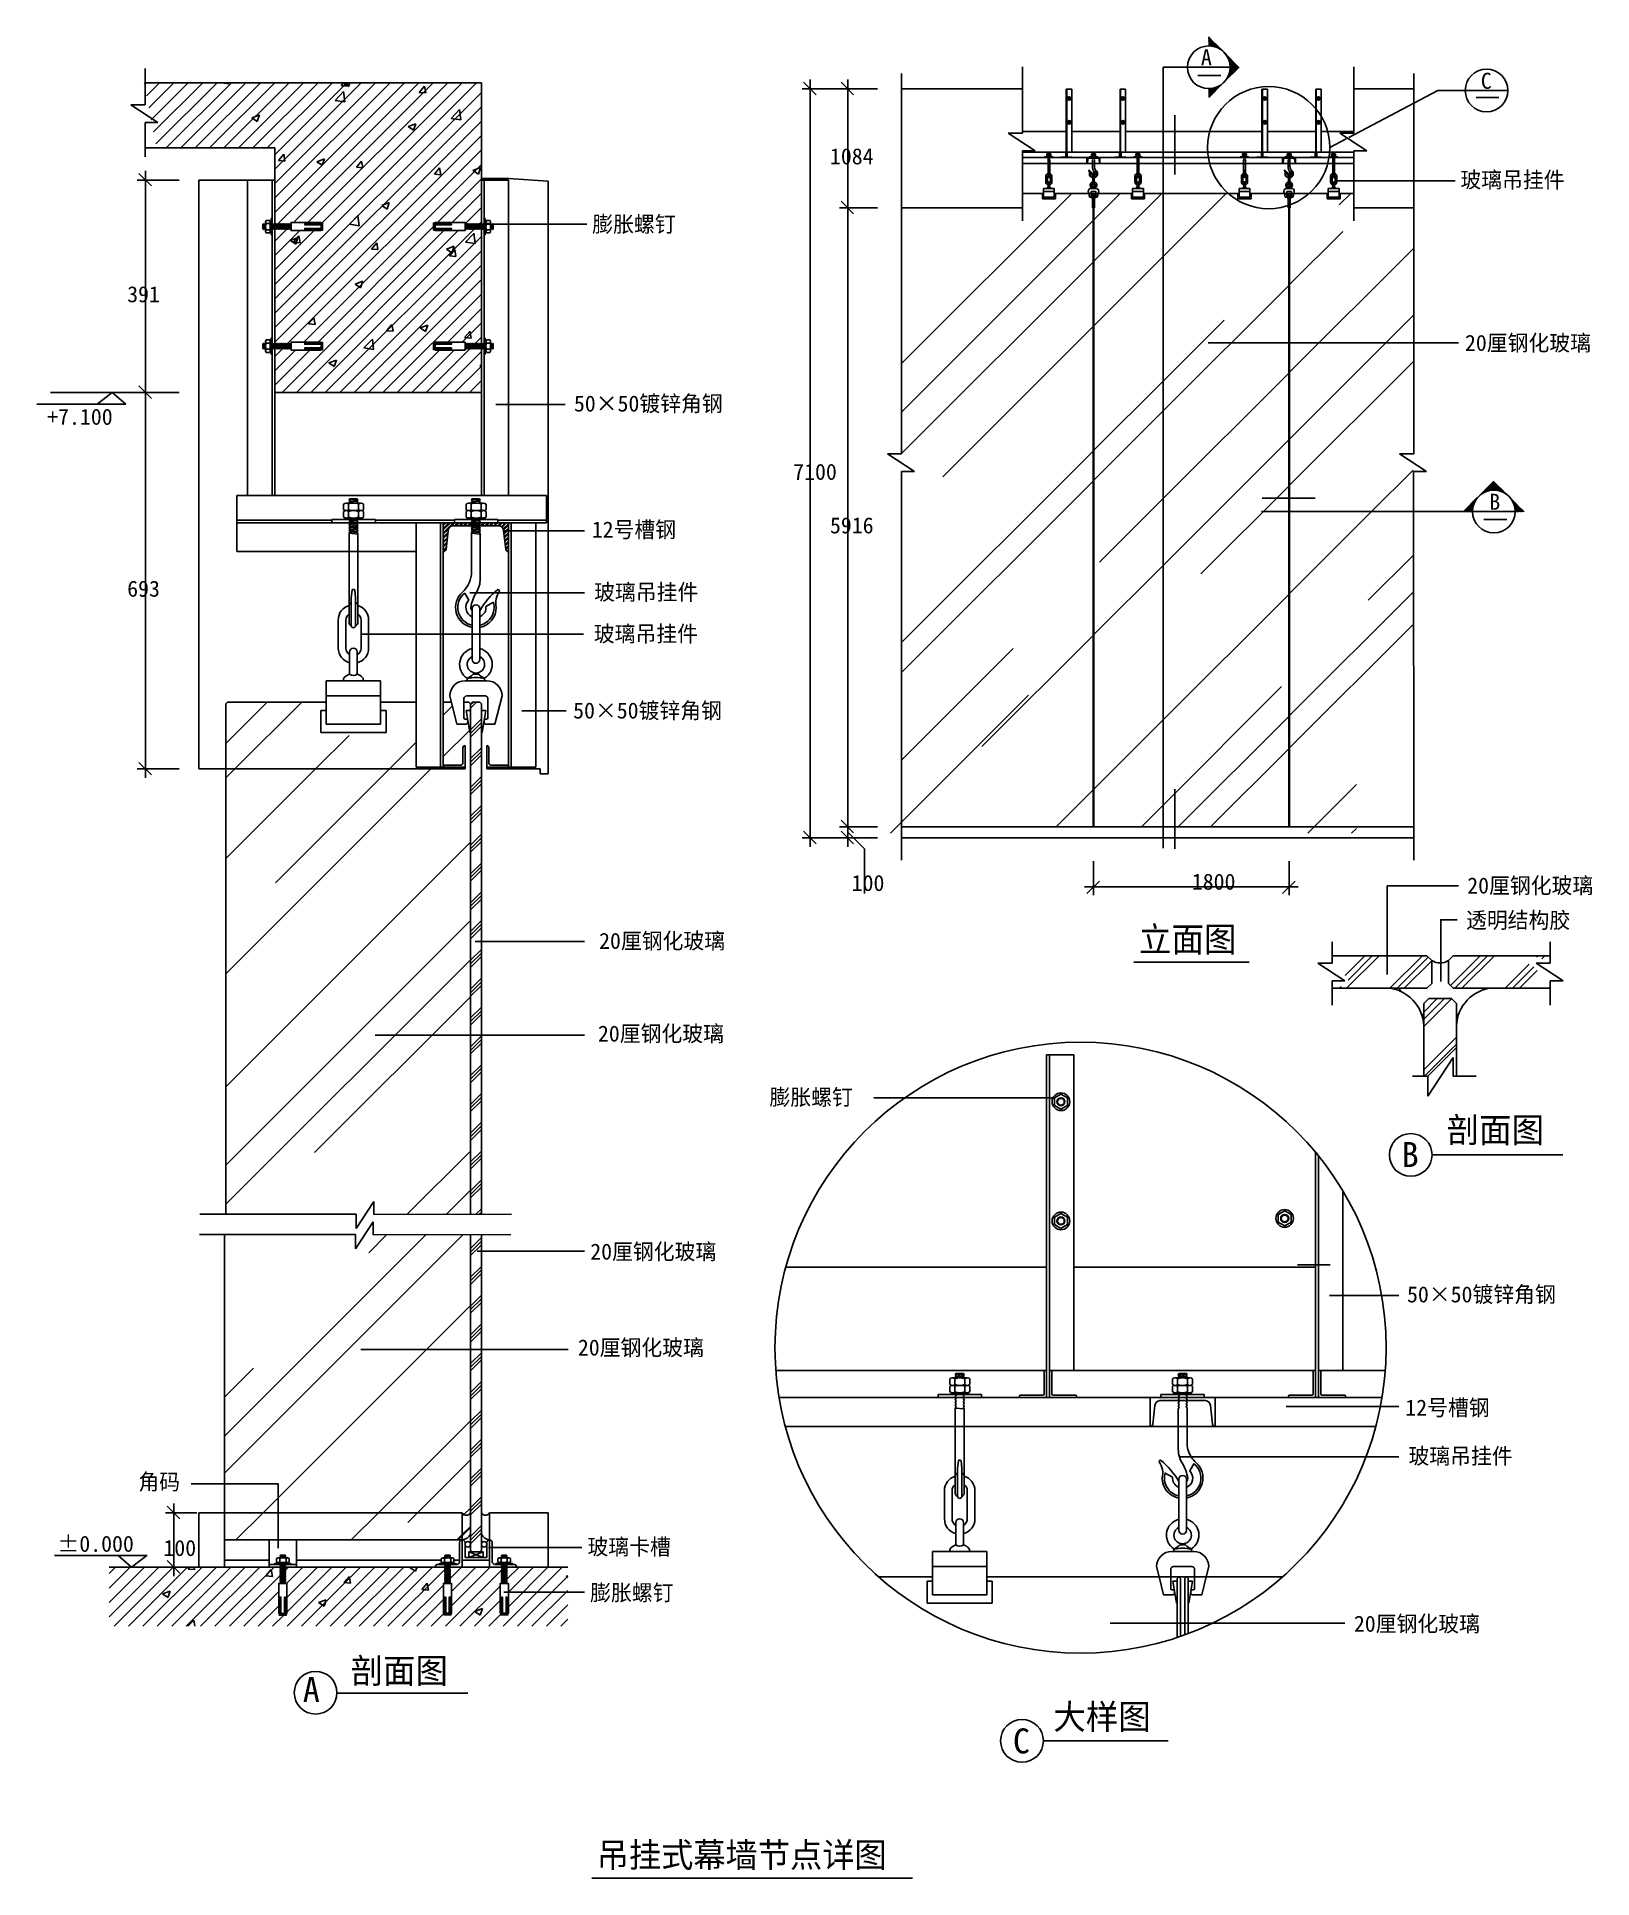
# Model space of a CAD drawing. Header units: metres. Extents: x -1106 to 1756, y 335 to 3725.
import ezdxf

# ---------------------------------------------------------------- set-up
doc = ezdxf.new("R2010")
doc.units = ezdxf.units.M
for name, color, linetype in [('2', 2, 'Continuous'), ('3', 3, 'Continuous'), ('4', 4, 'Continuous'), ('7', 7, 'Continuous'), ('AXIS', 3, 'Continuous'), ('BH', 3, 'Continuous'), ('DIM', 3, 'Continuous'), ('PUB_DIM', 3, 'Continuous'), ('TEXT', 7, 'Continuous')]:
    doc.layers.add(name, color=color, linetype=linetype)

msp = doc.modelspace()

# ---------------------------------------------------------------- texts
at = {"layer": 'DIM', "char_height": 29.5, "attachment_point": 1}
for s, insert in [('\\A1;1084', (353.89, 3519.75)), ('\\A1;391', (-939.25, 3265.82)), ('\\A1;7100', (286.25, 2938.93)), ('\\A1;5916', (353.89, 2840.35)), ('\\A1;693', (-939.25, 2723.82)), ('\\A1;100', (393.86, 2182.04)), ('\\A1;1800', (1019.76, 2184.44)), ('\\A1;100', (-872.61, 957.91))]:
    msp.add_mtext(s, dxfattribs=dict(at, insert=insert))
at = {"layer": 'PUB_DIM'}
for s, height, p in [('B', 46, (1405.91, 1644.49)), ('A ', 46, (-616.1, 659.58)), ('C', 46, (690.61, 565.02)), ('吊挂式幕墙节点详图', 45.6, (-75.3, 355.36))]:
    msp.add_text(s, height=height, dxfattribs=at).set_placement(p)
at = {"layer": 'TEXT'}
for s, height, p in [('A ', 29.5, (1036.46, 3672.66)), ('C', 29.5, (1551.5, 3629.28)), ('玻璃吊挂件', 29.5, (1513.95, 3447.01)), ('膨胀螺钉', 29.5, (-83.45, 3365.38)), ('20厘钢化玻璃', 29.5, (1522.33, 3146.82)), ('50×50镀锌角钢', 29.5, (-117.25, 3035.16)), ('+7.100', 29.5, (-1086.4, 3010.77)), ('B', 29.5, (1567.24, 2854.26)), ('12号槽钢', 29.5, (-84.42, 2803.18)), ('玻璃吊挂件', 29.5, (-79.99, 2688)), ('玻璃吊挂件', 29.5, (-80.64, 2611.35)), ('50×50镀锌角钢', 29.5, (-118.68, 2470.04)), ('20厘钢化玻璃', 29.5, (1526.51, 2147.92)), ('透明结构胶', 29.5, (1524.31, 2084.1)), ('20厘钢化玻璃', 29.5, (-70.94, 2046.08)), ('立面图', 46, (922.5, 2040.61)), ('20厘钢化玻璃', 29.5, (-73.05, 1875.35)), ('膨胀螺钉', 29.5, (242.71, 1758.27)), ('剖面图', 46, (1488.49, 1689.63)), ('20厘钢化玻璃', 29.5, (-87.2, 1474.02)), ('50×50镀锌角钢', 29.5, (1415.71, 1395.27)), ('20厘钢化玻璃', 29.5, (-109.94, 1297.46)), ('12号槽钢', 29.5, (1412.58, 1186.86)), ('玻璃吊挂件', 29.5, (1418.48, 1097.73)), ('角码', 29.5, (-918.69, 1050.34)), ('±0.000', 29.5, (-1067.48, 936.17)), ('玻璃卡槽', 29.5, (-92.27, 930.62)), ('膨胀螺钉', 29.5, (-87.28, 846.14)), ('20厘钢化玻璃', 29.5, (1317.96, 788.98)), ('剖面图', 46, (-528.42, 694.09)), ('大样图', 46, (764.84, 609.5))]:
    msp.add_text(s, height=height, dxfattribs=at).set_placement(p)

# ---------------------------------------------------------------- blocks, each defined once
blk = doc.blocks.new('ST-L50')
at = {"layer": '7'}
blk.add_lwpolyline([(0, 1, 0.41), (1, 0), (50, 0), (50, 2.67, 0.41), (48, 4.67), (6.67, 4.67, -0.41), (4.67, 6.67), (4.67, 48, 0.41), (2.67, 50), (0, 50)], format="xyb", close=True, dxfattribs=at)

# ---------------------------------------------------------------- hatches: boundary and pattern name
h = msp.add_hatch()
h.set_pattern_fill('ANSI32', scale=12)
h.paths.add_polyline_path([(-237.57, 2380.32, 0.41), (-241.57, 2384.32), (-269.57, 2384.32, -0.41), (-273.57, 2388.32), (-273.57, 2416.32, 0.41), (-277.57, 2420.32), (-277.57, 2380.32)])
at = {"layer": 'BH'}
h = msp.add_hatch(dxfattribs=at)
h.set_pattern_fill('HONEY', scale=100)
h.paths.add_polyline_path([(1491.79, 1982.4), (1491.79, 2024.4, -0.28), (1461.39, 2024.4), (1461.39, 1982.4), (1452.39, 1973.4), (1386.13, 1973.4, -0.35), (1446.59, 1905), (1446.59, 1945.4), (1455.59, 1954.4), (1497.59, 1954.4), (1506.59, 1945.4), (1506.59, 1905, -0.35), (1567.05, 1973.4), (1500.79, 1973.4)])
h = msp.add_hatch(dxfattribs=at)
h.set_pattern_fill('AR-RROOF', scale=200)
h.paths.add_polyline_path([(642.59, 889.94), (642.59, 882.19), (652.59, 882.19), (652.59, 841.63), (532.59, 841.63), (532.59, 882.19), (542.59, 882.19), (542.59, 889.94), (443.44, 889.94, 0.27), (992.89, 778.51), (992.89, 841.63), (991.39, 841.63), (987.89, 863.38), (987.89, 860.38, -0.41), (984.39, 856.88), (967.89, 856.88), (959.62, 889.94)])
h.paths.add_polyline_path([(1186.67, 889.94), (1046.15, 889.94), (1037.89, 856.88), (1021.39, 856.88, -0.41), (1017.89, 860.38), (1017.89, 863.38), (1014.38, 841.63), (1012.89, 841.63), (1012.89, 785.59, 0.09)])
h.paths.add_polyline_path([(1012.89, 886.94), (1009.89, 889.94), (1006.89, 886.94), (1006.89, 783.38), (1012.89, 785.59)])
h.paths.add_polyline_path([(992.89, 841.63), (992.89, 778.51), (998.89, 780.54), (998.89, 886.94), (995.89, 889.94), (992.89, 886.94), (992.89, 882.19), (992.89, 882.19), (992.89, 841.63)])
h.paths.add_polyline_path([(987.76, 864.17, -0.08), (987.89, 863.38), (991.39, 841.63), (992.89, 841.63), (992.89, 882.19), (984.85, 882.19)])
h.paths.add_polyline_path([(980.89, 889.94), (959.62, 889.94), (967.89, 856.88), (984.39, 856.88, 0.41), (987.89, 860.38), (987.89, 863.38), (987.89, 863.38), (987.76, 864.17, 0.32), (985.39, 865.88), (983.39, 865.88, -0.41), (980.89, 868.38)])
h.paths.add_polyline_path([(980.89, 889.94), (980.89, 868.38, 0.41), (983.39, 865.88), (985.39, 865.88, -0.32), (987.76, 864.17), (984.85, 882.19), (992.89, 882.19), (992.89, 886.94), (995.89, 889.94)])
h.paths.add_polyline_path([(1024.89, 868.38, -0.41), (1022.39, 865.88), (1020.39, 865.88, 0.32), (1018.01, 864.17), (1017.89, 863.38), (1017.89, 860.38, 0.41), (1021.39, 856.88), (1037.89, 856.88), (1046.15, 889.94), (1024.89, 889.94)])
h.paths.add_polyline_path([(1020.92, 882.19), (1018.01, 864.17, -0.32), (1020.39, 865.88), (1022.39, 865.88, 0.41), (1024.89, 868.38), (1024.89, 889.94), (1009.89, 889.94), (1012.89, 886.94), (1012.89, 882.19)])
h.paths.add_polyline_path([(1020.92, 882.19), (1012.89, 882.19), (1012.89, 841.63), (1014.38, 841.63), (1017.89, 863.38, -0.08), (1018.01, 864.17)])
at = {"layer": 'TEXT'}
h = msp.add_hatch(dxfattribs=at)
h.set_pattern_fill('SOLID')
h.paths.add_polyline_path([(1078.79, 3697.05), (1050.91, 3724.93), (1050.91, 3708.6, -0.2)])
h.paths.add_polyline_path([(1090.34, 3669.17, -0.2), (1078.79, 3641.29), (1106.67, 3669.17), (1078.79, 3697.05, -0.2)])
h.paths.add_polyline_path([(1078.79, 3641.29, -0.2), (1050.91, 3629.74), (1050.91, 3613.41)])
h = msp.add_hatch(dxfattribs=at)
h.set_pattern_fill('SOLID')
h.paths.add_polyline_path([(1547.41, 2879.17), (1519.53, 2851.29), (1535.86, 2851.29, -0.2)])
h.paths.add_polyline_path([(1575.29, 2890.72, -0.2), (1603.17, 2879.17), (1575.29, 2907.05), (1547.41, 2879.17, -0.2)])
h.paths.add_polyline_path([(1603.17, 2879.17, -0.2), (1614.72, 2851.29), (1631.05, 2851.29)])

# ---------------------------------------------------------------- linework, layer by layer
for p, q in [((317.48, 3612.87), (317.48, 3646.22)), ((386.52, 3612.87), (386.52, 3646.22)), ((-905.66, 3444.84), (-905.66, 3478.19)), ((386.52, 3393.67), (386.52, 3427.02)), ((-905.66, 3053.64), (-905.66, 3087)), ((-339.16, 2830.32), (-357.57, 2811.92)), ((-347.12, 2830.32), (-357.57, 2819.87)), ((-355.07, 2830.32), (-357.57, 2827.83)), ((-344.47, 2830.32), (-357.57, 2817.22)), ((-352.42, 2830.32), (-357.57, 2825.18)), ((-348.07, 2818.76), (-357.57, 2809.27)), ((-336.51, 2830.32), (-342.51, 2824.33)), ((-331.21, 2830.32), (-336.71, 2824.82)), ((-328.56, 2830.32), (-334.06, 2824.82)), ((-323.25, 2830.32), (-328.75, 2824.82)), ((-320.6, 2830.32), (-326.1, 2824.82)), ((-315.3, 2830.32), (-320.8, 2824.82)), ((-312.65, 2830.32), (-318.15, 2824.82)), ((-307.34, 2830.32), (-312.84, 2824.82)), ((-304.69, 2830.32), (-310.19, 2824.82)), ((-299.39, 2830.32), (-304.89, 2824.82)), ((-296.74, 2830.32), (-302.24, 2824.82)), ((-291.43, 2830.32), (-296.93, 2824.82)), ((-288.78, 2830.32), (-294.28, 2824.82)), ((-283.48, 2830.32), (-288.98, 2824.82)), ((-280.83, 2830.32), (-286.33, 2824.82)), ((-275.52, 2830.32), (-281.02, 2824.82)), ((-272.87, 2830.32), (-278.37, 2824.82)), ((-267.57, 2830.32), (-273.07, 2824.82)), ((-264.92, 2830.32), (-270.42, 2824.82)), ((-259.61, 2830.32), (-265.11, 2824.82)), ((-256.96, 2830.32), (-262.46, 2824.82)), ((-251.66, 2830.32), (-257.16, 2824.82)), ((-249.01, 2830.32), (-254.56, 2824.76)), ((-243.7, 2830.32), (-250.66, 2823.37)), ((-241.05, 2830.32), (-249.2, 2822.18)), ((-237.57, 2828.5), (-247.13, 2818.94)), ((-237.57, 2825.85), (-246.62, 2816.8)), ((-237.57, 2820.55), (-246.12, 2812)), ((-237.57, 2817.9), (-245.84, 2809.62)), ((-348.94, 2812.58), (-357.57, 2803.96)), ((-349.3, 2809.58), (-357.57, 2801.31)), ((-350, 2803.58), (-357.57, 2796.01)), ((-350.35, 2800.57), (-357.57, 2793.36)), ((-351.05, 2794.57), (-357.57, 2788.05)), ((-351.4, 2791.57), (-357.57, 2785.4)), ((-352.1, 2785.56), (-357.57, 2780.1)), ((-352.45, 2782.56), (-357.57, 2777.45)), ((-237.57, 2812.59), (-245.29, 2804.87)), ((-237.57, 2809.94), (-245.01, 2802.5)), ((-237.57, 2804.64), (-244.45, 2797.75)), ((-237.57, 2801.99), (-244.18, 2795.38)), ((-237.57, 2796.68), (-243.62, 2790.63)), ((-237.57, 2794.03), (-243.34, 2788.25)), ((-237.57, 2788.73), (-242.79, 2783.51)), ((-237.57, 2786.08), (-242.51, 2781.13)), ((-237.57, 2780.77), (-240.38, 2777.96)), ((-237.57, 2778.12), (-238.36, 2777.33)), ((-321.57, 2388.32), (-321.57, 2416.32)), ((-321.57, 2413.92), (-321.57, 2390.72)), ((-317.57, 2420.32), (-317.57, 2420.32)), ((-317.57, 2380.32), (-317.57, 2420.32)), ((-277.57, 2420.32), (-277.57, 2420.32)), ((-277.57, 2380.32), (-277.57, 2420.32)), ((-273.57, 2388.32), (-273.57, 2416.32)), ((-273.57, 2413.92), (-273.57, 2390.72)), ((-905.66, 2360.64), (-905.66, 2394)), ((-357.57, 2380.32), (-317.57, 2380.32)), ((-357.32, 2380.32), (-327.72, 2380.32)), ((-356.48, 2380.32), (-356.48, 2380.32)), ((-353.57, 2384.32), (-325.57, 2384.32)), ((-346.32, 2380.32), (-346.32, 2380.32)), ((-237.57, 2380.32), (-277.57, 2380.32)), ((-241.57, 2384.32), (-269.57, 2384.32)), ((-237.81, 2380.32), (-267.41, 2380.32)), ((-248.81, 2380.32), (-248.81, 2380.32)), ((-238.66, 2380.32), (-238.66, 2380.32)), ((386.52, 2254.07), (386.52, 2287.42)), ((317.48, 2234.07), (317.48, 2267.42)), ((386.52, 2234.07), (386.52, 2267.42)), ((855.44, 2159.99), (822.09, 2159.99)), ((1215.25, 2159.99), (1181.89, 2159.99)), ((-853.62, 991.42), (-853.62, 1024.78)), ((-853.62, 891.42), (-853.62, 924.78)), ((-84.46, 335.35), (505.99, 335.35))]:
    msp.add_line(p, q)
for points in [[(328.43, 3618.41), (305.33, 3641.5)], [(397.46, 3618.41), (374.37, 3641.5)], [(-894.72, 3450.38), (-917.81, 3473.47)], [(397.46, 3399.21), (374.37, 3422.3)], [(-894.72, 3059.18), (-917.81, 3082.28)], [(-894.72, 2366.18), (-917.81, 2389.28)], [(397.46, 2259.61), (374.37, 2282.7)], [(328.43, 2239.61), (305.33, 2262.7)], [(397.46, 2239.61), (374.37, 2262.7)], [(849.91, 2170.94), (826.81, 2147.84)], [(1209.71, 2170.94), (1186.62, 2147.84)], [(-842.68, 996.96), (-865.78, 1020.06)], [(-842.68, 896.96), (-865.78, 920.06)]]:
    msp.add_lwpolyline(points)
for centre, start, end in [((-317.57, 2416.32), 90, 180), ((-277.57, 2416.32), 0, 90), ((-353.57, 2380.32), 90, 180), ((-325.57, 2388.32), 270, 0), ((-269.57, 2388.32), 180, 270), ((-241.57, 2380.32), 0, 90)]:
    msp.add_arc(centre, 4, start, end)
at = {"layer": '2'}
for p, q in [((-287.57, 3640.32), (-906.33, 3640.32)), ((-287.57, 3640.32), (-287.57, 3070.32)), ((788.71, 3550.55), (707.94, 3550.55)), ((887.71, 3550.55), (798.71, 3550.55)), ((1148.71, 3550.55), (897.71, 3550.55)), ((1247.71, 3550.55), (1158.71, 3550.55)), ((1318.13, 3550.55), (1257.71, 3550.55)), ((-667.57, 3520.32), (-906.33, 3520.32)), ((-667.57, 3520.32), (-667.57, 3070.32)), ((-667.57, 3070.32), (-287.57, 3070.32)), ((1428, 2250.55), (485.65, 2250.55)), ((752.58, 1459.94), (272.55, 1459.94)), ((1247.58, 1459.94), (802.58, 1459.94)), ((1274.29, 1464.56), (1214.32, 1464.56)), ((-972.58, 907.91), (-128.48, 907.91))]:
    msp.add_line(p, q, dxfattribs=at)
at = {"layer": '3'}
for p, q in [((-906.33, 3666.53), (-906.33, 3599.9)), ((707.94, 3669.91), (707.93, 3547.39)), ((1318.13, 3669.91), (1318.13, 3547.72)), ((485.65, 3657.22), (485.65, 2957.09)), ((789.71, 3628.75), (789.71, 3502.55)), ((888.71, 3628.75), (888.71, 3512.55)), ((1149.71, 3628.75), (1149.71, 3502.55)), ((1248.71, 3628.75), (1248.71, 3512.55)), ((1428, 3657.22), (1428, 2957.09)), ((793.97, 3614.26), (791.57, 3612.88)), ((791.57, 3612.88), (791.57, 3610.1)), ((791.57, 3610.1), (793.97, 3608.72)), ((796.37, 3612.88), (793.97, 3614.26)), ((793.97, 3608.72), (796.37, 3610.1)), ((796.37, 3610.1), (796.37, 3612.88)), ((892.97, 3614.26), (890.57, 3612.88)), ((890.57, 3612.88), (890.57, 3610.1)), ((890.57, 3610.1), (892.97, 3608.72)), ((895.37, 3612.88), (892.97, 3614.26)), ((892.97, 3608.72), (895.37, 3610.1)), ((895.37, 3610.1), (895.37, 3612.88)), ((1153.97, 3614.26), (1151.57, 3612.88)), ((1151.57, 3612.88), (1151.57, 3610.1)), ((1151.57, 3610.1), (1153.97, 3608.72)), ((1156.37, 3612.88), (1153.97, 3614.26)), ((1153.97, 3608.72), (1156.37, 3610.1)), ((1156.37, 3610.1), (1156.37, 3612.88)), ((1252.97, 3614.26), (1250.57, 3612.88)), ((1250.57, 3612.88), (1250.57, 3610.1)), ((1250.57, 3610.1), (1252.97, 3608.72)), ((1255.37, 3612.88), (1252.97, 3614.26)), ((1252.97, 3608.72), (1255.37, 3610.1)), ((1255.37, 3610.1), (1255.37, 3612.88)), ((1308.42, 3539.35), (1472.45, 3626.14)), ((1472.45, 3626.14), (1516.82, 3626.14)), ((-906.26, 3567.44), (-906.33, 3504.14)), ((793.97, 3570.39), (791.57, 3569)), ((791.57, 3569), (791.57, 3566.23)), ((791.57, 3566.23), (793.97, 3564.84)), ((796.37, 3569), (793.97, 3570.39)), ((793.97, 3564.84), (796.37, 3566.23)), ((796.37, 3566.23), (796.37, 3569)), ((892.97, 3570.39), (890.57, 3569)), ((890.57, 3569), (890.57, 3566.23)), ((890.57, 3566.23), (892.97, 3564.84)), ((895.37, 3569), (892.97, 3570.39)), ((892.97, 3564.84), (895.37, 3566.23)), ((895.37, 3566.23), (895.37, 3569)), ((1153.97, 3570.39), (1151.57, 3569)), ((1151.57, 3569), (1151.57, 3566.23)), ((1151.57, 3566.23), (1153.97, 3564.84)), ((1156.37, 3569), (1153.97, 3570.39)), ((1153.97, 3564.84), (1156.37, 3566.23)), ((1156.37, 3566.23), (1156.37, 3569)), ((1252.97, 3570.39), (1250.57, 3569)), ((1250.57, 3569), (1250.57, 3566.23)), ((1250.57, 3566.23), (1252.97, 3564.84)), ((1255.37, 3569), (1252.97, 3570.39)), ((1252.97, 3564.84), (1255.37, 3566.23)), ((1255.37, 3566.23), (1255.37, 3569)), ((1273.66, 3520.96), (1303.78, 3536.89)), ((707.93, 3514.93), (707.94, 3386.25)), ((748.77, 3503.75), (764.77, 3503.75)), ((748.77, 3502.55), (748.77, 3503.75)), ((748.77, 3502.55), (764.77, 3502.55)), ((753.07, 3509.43), (753.07, 3507.43)), ((753.07, 3506.68), (753.07, 3504.68)), ((753.61, 3504.31), (753.61, 3503.75)), ((754.07, 3504.31), (753.61, 3504.31)), ((759.93, 3503.75), (753.61, 3503.75)), ((755.23, 3509.8), (753.99, 3509.8)), ((759.47, 3507.06), (753.99, 3507.06)), ((754.07, 3504.31), (759.47, 3504.31)), ((754.92, 3509.48), (754.92, 3507.38)), ((754.92, 3506.74), (754.92, 3504.63)), ((755.24, 3511.4), (755.11, 3511.14)), ((758.31, 3510.87), (755.11, 3511.14)), ((755.11, 3511.14), (755.36, 3510.58)), ((755.36, 3510.58), (755.11, 3510.07)), ((758.31, 3509.8), (755.11, 3510.07)), ((755.11, 3510.07), (755.23, 3509.8)), ((755.36, 3503.46), (755.11, 3502.95)), ((755.11, 3502.95), (755.36, 3502.39)), ((755.36, 3502.39), (755.11, 3501.88)), ((755.11, 3501.88), (755.36, 3501.32)), ((755.36, 3501.32), (755.11, 3500.82)), ((755.11, 3500.82), (755.36, 3500.26)), ((755.36, 3500.26), (755.11, 3499.75)), ((755.11, 3499.75), (755.36, 3499.19)), ((755.36, 3499.19), (755.11, 3498.68)), ((758.31, 3498.42), (755.11, 3498.68)), ((755.11, 3492.1), (755.11, 3498.68)), ((758.31, 3509.8), (755.23, 3509.8)), ((755.23, 3503.75), (755.36, 3503.46)), ((758.07, 3511.4), (755.24, 3511.4)), ((755.36, 3510.58), (758.05, 3510.36)), ((758.05, 3510.36), (758.31, 3510.87)), ((758.31, 3509.8), (758.05, 3510.36)), ((758.05, 3503.24), (758.31, 3503.75)), ((758.31, 3502.68), (758.05, 3503.24)), ((758.05, 3502.17), (758.31, 3502.68)), ((758.31, 3501.62), (758.05, 3502.17)), ((758.05, 3501.11), (758.31, 3501.62)), ((758.31, 3500.55), (758.05, 3501.11)), ((758.05, 3500.04), (758.31, 3500.55)), ((758.31, 3499.48), (758.05, 3500.04)), ((758.05, 3498.97), (758.31, 3499.48)), ((758.31, 3498.42), (758.05, 3498.97)), ((758.31, 3510.87), (758.07, 3511.4)), ((759.55, 3509.8), (758.31, 3509.8)), ((758.31, 3492.1), (758.31, 3498.42)), ((758.62, 3506.74), (758.61, 3504.63)), ((758.62, 3509.48), (758.62, 3507.38)), ((759.93, 3504.31), (759.47, 3504.31)), ((759.93, 3503.75), (759.93, 3504.31)), ((760.46, 3507.43), (760.46, 3509.43)), ((760.46, 3504.68), (760.46, 3506.68)), ((764.77, 3502.55), (764.77, 3503.75)), ((850.77, 3502.55), (826.77, 3502.55)), ((826.77, 3502.55), (826.77, 3491.95)), ((826.77, 3491.95), (826.87, 3491.95)), ((827.76, 3492.75), (828.57, 3499.65)), ((830.37, 3501.45), (847.17, 3501.45)), ((846.71, 3503.75), (830.71, 3503.75)), ((830.71, 3502.55), (830.71, 3503.75)), ((846.71, 3502.55), (830.71, 3502.55)), ((835.01, 3507.43), (835.01, 3509.43)), ((835.01, 3504.68), (835.01, 3506.68)), ((835.55, 3504.31), (836.01, 3504.31)), ((835.55, 3503.75), (835.55, 3504.31)), ((835.55, 3503.75), (841.87, 3503.75)), ((835.92, 3509.8), (837.17, 3509.8)), ((836.01, 3507.06), (841.49, 3507.06)), ((841.41, 3504.31), (836.01, 3504.31)), ((836.86, 3509.48), (836.86, 3507.38)), ((836.86, 3506.74), (836.86, 3504.63)), ((837.17, 3510.87), (837.41, 3511.4)), ((837.17, 3510.87), (840.37, 3511.14)), ((837.42, 3510.36), (837.17, 3510.87)), ((837.17, 3509.8), (837.42, 3510.36)), ((837.17, 3509.8), (840.37, 3510.07)), ((837.17, 3509.8), (840.25, 3509.8)), ((837.42, 3503.24), (837.17, 3503.75)), ((837.17, 3502.68), (837.42, 3503.24)), ((837.42, 3502.17), (837.17, 3502.68)), ((837.17, 3501.62), (837.42, 3502.17)), ((837.42, 3501.11), (837.17, 3501.62)), ((837.17, 3500.55), (837.42, 3501.11)), ((837.42, 3500.04), (837.17, 3500.55)), ((837.17, 3499.48), (837.42, 3500.04)), ((837.42, 3498.97), (837.17, 3499.48)), ((837.17, 3498.42), (837.42, 3498.97)), ((837.17, 3498.42), (837.17, 3491.95)), ((837.41, 3511.4), (840.23, 3511.4)), ((840.11, 3510.58), (837.42, 3510.36)), ((840.37, 3511.14), (840.11, 3510.58)), ((840.11, 3510.58), (840.37, 3510.07)), ((840.25, 3503.75), (840.11, 3503.46)), ((840.11, 3503.46), (840.37, 3502.95)), ((840.37, 3502.95), (840.11, 3502.39)), ((840.11, 3502.39), (840.37, 3501.88)), ((840.37, 3501.88), (840.11, 3501.32)), ((840.11, 3501.32), (840.37, 3500.82)), ((840.37, 3500.82), (840.11, 3500.26)), ((840.11, 3500.26), (840.37, 3499.75)), ((840.37, 3499.75), (840.11, 3499.19)), ((840.11, 3499.19), (840.37, 3498.68)), ((840.23, 3511.4), (840.37, 3511.14)), ((840.37, 3510.07), (840.25, 3509.8)), ((840.25, 3509.8), (841.49, 3509.8)), ((840.37, 3498.68), (840.37, 3491.95)), ((840.55, 3509.48), (840.55, 3507.38)), ((840.55, 3506.74), (840.55, 3504.63)), ((841.41, 3504.31), (841.87, 3504.31)), ((841.87, 3504.31), (841.87, 3503.75)), ((842.4, 3509.43), (842.4, 3507.43)), ((842.4, 3506.68), (842.4, 3504.68)), ((846.71, 3502.55), (846.71, 3503.75)), ((848.97, 3499.65), (849.77, 3492.75)), ((850.67, 3491.95), (850.77, 3491.95)), ((850.77, 3491.95), (850.77, 3502.55)), ((912.64, 3502.55), (912.64, 3503.75)), ((928.64, 3503.75), (912.64, 3503.75)), ((928.64, 3502.55), (912.64, 3502.55)), ((916.95, 3507.43), (916.95, 3509.43)), ((916.95, 3504.68), (916.95, 3506.68)), ((917.48, 3503.75), (917.48, 3504.31)), ((917.48, 3504.31), (917.94, 3504.31)), ((917.48, 3503.75), (923.81, 3503.75)), ((917.86, 3509.8), (919.1, 3509.8)), ((917.94, 3507.06), (923.42, 3507.06)), ((923.35, 3504.31), (917.94, 3504.31)), ((918.8, 3509.48), (918.8, 3507.38)), ((918.8, 3506.74), (918.8, 3504.63)), ((919.1, 3510.87), (919.35, 3511.4)), ((919.1, 3510.87), (922.3, 3511.14)), ((919.36, 3510.36), (919.1, 3510.87)), ((919.1, 3509.8), (919.36, 3510.36)), ((919.1, 3509.8), (922.3, 3510.07)), ((919.1, 3509.8), (922.18, 3509.8)), ((919.36, 3503.24), (919.1, 3503.75)), ((919.1, 3502.68), (919.36, 3503.24)), ((919.36, 3502.17), (919.1, 3502.68)), ((919.1, 3501.62), (919.36, 3502.17)), ((919.36, 3501.11), (919.1, 3501.62)), ((919.1, 3500.55), (919.36, 3501.11)), ((919.36, 3500.04), (919.1, 3500.55)), ((919.1, 3499.48), (919.36, 3500.04)), ((919.36, 3498.97), (919.1, 3499.48)), ((919.1, 3498.42), (919.36, 3498.97)), ((919.1, 3498.42), (922.3, 3498.68)), ((919.1, 3491.95), (919.1, 3498.42)), ((919.35, 3511.4), (922.17, 3511.4)), ((922.05, 3510.58), (919.36, 3510.36)), ((922.3, 3511.14), (922.05, 3510.58)), ((922.05, 3510.58), (922.3, 3510.07)), ((922.18, 3503.75), (922.05, 3503.46)), ((922.05, 3503.46), (922.3, 3502.95)), ((922.3, 3502.95), (922.05, 3502.39)), ((922.05, 3502.39), (922.3, 3501.88)), ((922.3, 3501.88), (922.05, 3501.32)), ((922.05, 3501.32), (922.3, 3500.82)), ((922.3, 3500.82), (922.05, 3500.26)), ((922.05, 3500.26), (922.3, 3499.75)), ((922.3, 3499.75), (922.05, 3499.19)), ((922.05, 3499.19), (922.3, 3498.68)), ((922.17, 3511.4), (922.3, 3511.14)), ((922.3, 3510.07), (922.18, 3509.8)), ((922.18, 3509.8), (923.42, 3509.8)), ((922.3, 3491.95), (922.3, 3498.68)), ((922.49, 3509.48), (922.49, 3507.38)), ((922.49, 3506.74), (922.49, 3504.63)), ((923.35, 3504.31), (923.81, 3504.31)), ((923.81, 3504.31), (923.81, 3503.75)), ((924.34, 3509.43), (924.34, 3507.43)), ((924.34, 3506.68), (924.34, 3504.68)), ((928.64, 3502.55), (928.64, 3503.75)), ((1108.77, 3502.55), (1108.77, 3503.75)), ((1108.77, 3503.75), (1124.77, 3503.75)), ((1108.77, 3502.55), (1124.77, 3502.55)), ((1113.07, 3509.43), (1113.07, 3507.43)), ((1113.07, 3506.68), (1113.07, 3504.68)), ((1114.07, 3504.31), (1113.61, 3504.31)), ((1113.61, 3504.31), (1113.61, 3503.75)), ((1119.93, 3503.75), (1113.61, 3503.75)), ((1115.23, 3509.8), (1113.99, 3509.8)), ((1119.47, 3507.06), (1113.99, 3507.06)), ((1114.07, 3504.31), (1119.47, 3504.31)), ((1114.92, 3509.48), (1114.92, 3507.38)), ((1114.92, 3506.74), (1114.92, 3504.63)), ((1115.24, 3511.4), (1115.11, 3511.14)), ((1115.11, 3511.14), (1115.36, 3510.58)), ((1118.31, 3510.87), (1115.11, 3511.14)), ((1115.36, 3510.58), (1115.11, 3510.07)), ((1115.11, 3510.07), (1115.23, 3509.8)), ((1118.31, 3509.8), (1115.11, 3510.07)), ((1115.36, 3503.46), (1115.11, 3502.95)), ((1115.11, 3502.95), (1115.36, 3502.39)), ((1115.36, 3502.39), (1115.11, 3501.88)), ((1115.11, 3501.88), (1115.36, 3501.32)), ((1115.36, 3501.32), (1115.11, 3500.82)), ((1115.11, 3500.82), (1115.36, 3500.26)), ((1115.36, 3500.26), (1115.11, 3499.75)), ((1115.11, 3499.75), (1115.36, 3499.19)), ((1115.36, 3499.19), (1115.11, 3498.68)), ((1118.31, 3498.42), (1115.11, 3498.68)), ((1115.11, 3491.95), (1115.11, 3498.68)), ((1118.31, 3509.8), (1115.23, 3509.8)), ((1115.23, 3503.75), (1115.36, 3503.46)), ((1118.07, 3511.4), (1115.24, 3511.4)), ((1115.36, 3510.58), (1118.05, 3510.36)), ((1118.05, 3510.36), (1118.31, 3510.87)), ((1118.31, 3509.8), (1118.05, 3510.36)), ((1118.05, 3503.24), (1118.31, 3503.75)), ((1118.31, 3502.68), (1118.05, 3503.24)), ((1118.05, 3502.17), (1118.31, 3502.68)), ((1118.31, 3501.62), (1118.05, 3502.17)), ((1118.05, 3501.11), (1118.31, 3501.62)), ((1118.31, 3500.55), (1118.05, 3501.11)), ((1118.05, 3500.04), (1118.31, 3500.55)), ((1118.31, 3499.48), (1118.05, 3500.04)), ((1118.05, 3498.97), (1118.31, 3499.48)), ((1118.31, 3498.42), (1118.05, 3498.97)), ((1118.31, 3510.87), (1118.07, 3511.4)), ((1119.55, 3509.8), (1118.31, 3509.8)), ((1118.31, 3491.95), (1118.31, 3498.42)), ((1118.62, 3506.74), (1118.61, 3504.63)), ((1118.62, 3509.48), (1118.62, 3507.38)), ((1119.93, 3504.31), (1119.47, 3504.31)), ((1119.93, 3503.75), (1119.93, 3504.31)), ((1120.46, 3507.43), (1120.46, 3509.43)), ((1120.46, 3504.68), (1120.46, 3506.68)), ((1124.77, 3502.55), (1124.77, 3503.75)), ((1210.77, 3502.55), (1186.77, 3502.55)), ((1186.77, 3502.55), (1186.77, 3491.95)), ((1186.77, 3491.95), (1186.87, 3491.95)), ((1187.76, 3492.75), (1188.57, 3499.65)), ((1190.37, 3501.45), (1207.17, 3501.45)), ((1190.71, 3502.55), (1190.71, 3503.75)), ((1206.71, 3503.75), (1190.71, 3503.75)), ((1206.71, 3502.55), (1190.71, 3502.55)), ((1195.01, 3507.43), (1195.01, 3509.43)), ((1195.01, 3504.68), (1195.01, 3506.68)), ((1195.55, 3503.75), (1195.55, 3504.31)), ((1195.55, 3504.31), (1196.01, 3504.31)), ((1195.55, 3503.75), (1201.87, 3503.75)), ((1195.92, 3509.8), (1197.17, 3509.8)), ((1196.01, 3507.06), (1201.49, 3507.06)), ((1201.41, 3504.31), (1196.01, 3504.31)), ((1196.86, 3509.48), (1196.86, 3507.38)), ((1196.86, 3506.74), (1196.86, 3504.63)), ((1197.17, 3510.87), (1197.41, 3511.4)), ((1197.17, 3510.87), (1200.37, 3511.14)), ((1197.42, 3510.36), (1197.17, 3510.87)), ((1197.17, 3509.8), (1197.42, 3510.36)), ((1197.17, 3509.8), (1200.37, 3510.07)), ((1197.17, 3509.8), (1200.25, 3509.8)), ((1197.42, 3503.24), (1197.17, 3503.75)), ((1197.17, 3502.68), (1197.42, 3503.24)), ((1197.42, 3502.17), (1197.17, 3502.68)), ((1197.17, 3501.62), (1197.42, 3502.17)), ((1197.42, 3501.11), (1197.17, 3501.62)), ((1197.17, 3500.55), (1197.42, 3501.11)), ((1197.42, 3500.04), (1197.17, 3500.55)), ((1197.17, 3499.48), (1197.42, 3500.04)), ((1197.42, 3498.97), (1197.17, 3499.48)), ((1197.17, 3498.42), (1197.42, 3498.97)), ((1197.17, 3491.95), (1197.17, 3498.42)), ((1197.41, 3511.4), (1200.23, 3511.4)), ((1200.11, 3510.58), (1197.42, 3510.36)), ((1200.37, 3511.14), (1200.11, 3510.58)), ((1200.11, 3510.58), (1200.37, 3510.07)), ((1200.25, 3503.75), (1200.11, 3503.46)), ((1200.11, 3503.46), (1200.37, 3502.95)), ((1200.37, 3502.95), (1200.11, 3502.39)), ((1200.11, 3502.39), (1200.37, 3501.88)), ((1200.37, 3501.88), (1200.11, 3501.32)), ((1200.11, 3501.32), (1200.37, 3500.82)), ((1200.37, 3500.82), (1200.11, 3500.26)), ((1200.11, 3500.26), (1200.37, 3499.75)), ((1200.37, 3499.75), (1200.11, 3499.19)), ((1200.11, 3499.19), (1200.37, 3498.68)), ((1200.23, 3511.4), (1200.37, 3511.14)), ((1200.37, 3510.07), (1200.25, 3509.8)), ((1200.25, 3509.8), (1201.49, 3509.8)), ((1200.37, 3491.95), (1200.37, 3498.68)), ((1200.55, 3509.48), (1200.55, 3507.38)), ((1200.55, 3506.74), (1200.55, 3504.63)), ((1201.41, 3504.31), (1201.87, 3504.31)), ((1201.87, 3504.31), (1201.87, 3503.75)), ((1202.4, 3509.43), (1202.4, 3507.43)), ((1202.4, 3506.68), (1202.4, 3504.68)), ((1206.71, 3502.55), (1206.71, 3503.75)), ((1208.97, 3499.65), (1209.77, 3492.75)), ((1210.67, 3491.95), (1210.77, 3491.95)), ((1210.77, 3491.95), (1210.77, 3502.55)), ((1288.64, 3503.75), (1272.64, 3503.75)), ((1272.64, 3502.55), (1272.64, 3503.75)), ((1288.64, 3502.55), (1272.64, 3502.55)), ((1276.95, 3507.43), (1276.95, 3509.43)), ((1276.95, 3504.68), (1276.95, 3506.68)), ((1277.48, 3504.31), (1277.94, 3504.31)), ((1277.48, 3503.75), (1277.48, 3504.31)), ((1277.48, 3503.75), (1283.81, 3503.75)), ((1277.86, 3509.8), (1279.1, 3509.8)), ((1277.94, 3507.06), (1283.42, 3507.06)), ((1283.35, 3504.31), (1277.94, 3504.31)), ((1278.8, 3509.48), (1278.8, 3507.38)), ((1278.8, 3506.74), (1278.8, 3504.63)), ((1279.1, 3510.87), (1279.35, 3511.4)), ((1279.1, 3510.87), (1282.3, 3511.14)), ((1279.36, 3510.36), (1279.1, 3510.87)), ((1279.1, 3509.8), (1279.36, 3510.36)), ((1279.1, 3509.8), (1282.3, 3510.07)), ((1279.1, 3509.8), (1282.18, 3509.8)), ((1279.36, 3503.24), (1279.1, 3503.75)), ((1279.1, 3502.68), (1279.36, 3503.24)), ((1279.36, 3502.17), (1279.1, 3502.68)), ((1279.1, 3501.62), (1279.36, 3502.17)), ((1279.36, 3501.11), (1279.1, 3501.62)), ((1279.1, 3500.55), (1279.36, 3501.11)), ((1279.36, 3500.04), (1279.1, 3500.55)), ((1279.1, 3499.48), (1279.36, 3500.04)), ((1279.36, 3498.97), (1279.1, 3499.48)), ((1279.1, 3498.42), (1279.36, 3498.97)), ((1279.1, 3498.42), (1282.3, 3498.68)), ((1279.1, 3491.95), (1279.1, 3498.42)), ((1279.35, 3511.4), (1282.17, 3511.4)), ((1282.05, 3510.58), (1279.36, 3510.36)), ((1282.3, 3511.14), (1282.05, 3510.58)), ((1282.05, 3510.58), (1282.3, 3510.07)), ((1282.18, 3503.75), (1282.05, 3503.46)), ((1282.05, 3503.46), (1282.3, 3502.95)), ((1282.3, 3502.95), (1282.05, 3502.39)), ((1282.05, 3502.39), (1282.3, 3501.88)), ((1282.3, 3501.88), (1282.05, 3501.32)), ((1282.05, 3501.32), (1282.3, 3500.82)), ((1282.3, 3500.82), (1282.05, 3500.26)), ((1282.05, 3500.26), (1282.3, 3499.75)), ((1282.3, 3499.75), (1282.05, 3499.19)), ((1282.05, 3499.19), (1282.3, 3498.68)), ((1282.17, 3511.4), (1282.3, 3511.14)), ((1282.3, 3510.07), (1282.18, 3509.8)), ((1282.18, 3509.8), (1283.42, 3509.8)), ((1282.3, 3491.95), (1282.3, 3498.68)), ((1282.49, 3509.48), (1282.49, 3507.38)), ((1282.49, 3506.74), (1282.49, 3504.63)), ((1283.35, 3504.31), (1283.81, 3504.31)), ((1283.81, 3504.31), (1283.81, 3503.75)), ((1284.34, 3509.43), (1284.34, 3507.43)), ((1284.34, 3506.68), (1284.34, 3504.68)), ((1288.64, 3502.55), (1288.64, 3503.75)), ((1318.14, 3515.26), (1318.13, 3386.25)), ((-672.57, 3461.32), (-672.57, 2880.32)), ((-282.57, 3461.32), (-282.57, 2880.32)), ((756.22, 3479.26), (755.91, 3476.58)), ((755.91, 3476.58), (755.91, 3466.24)), ((756.6, 3479.54), (756.81, 3479.54)), ((757.2, 3479.26), (757.51, 3476.58)), ((757.51, 3476.58), (757.51, 3466.24)), ((835.06, 3473.21), (832.32, 3474.79)), ((842.9, 3478.22), (841.38, 3475.59)), ((920.22, 3479.26), (919.9, 3476.58)), ((919.9, 3476.58), (919.9, 3466.24)), ((920.81, 3479.54), (920.6, 3479.54)), ((921.19, 3479.26), (921.5, 3476.58)), ((921.5, 3476.58), (921.5, 3466.24)), ((1116.22, 3479.26), (1115.91, 3476.58)), ((1115.91, 3476.58), (1115.91, 3466.24)), ((1116.6, 3479.54), (1116.81, 3479.54)), ((1117.2, 3479.26), (1117.51, 3476.58)), ((1117.51, 3476.58), (1117.51, 3466.24)), ((1195.06, 3473.21), (1192.32, 3474.79)), ((1202.9, 3478.22), (1201.38, 3475.59)), ((1280.22, 3479.26), (1279.9, 3476.58)), ((1279.9, 3476.58), (1279.9, 3466.24)), ((1280.81, 3479.54), (1280.6, 3479.54)), ((1281.19, 3479.26), (1281.5, 3476.58)), ((1281.5, 3476.58), (1281.5, 3466.24)), ((766.71, 3440.34), (746.71, 3440.34)), ((830.11, 3436.55), (831.77, 3429.94)), ((831.77, 3429.94), (835.07, 3429.94)), ((834.37, 3432.24), (834.37, 3436.55)), ((835.27, 3431.74), (834.87, 3431.74)), ((836.77, 3435), (835.16, 3435)), ((836.47, 3426.89), (835.16, 3435)), ((835.77, 3430.64), (835.77, 3431.24)), ((836.77, 3426.89), (836.47, 3426.89)), ((836.77, 3435.95), (837.37, 3436.55)), ((836.77, 3410.15), (836.77, 3435.95)), ((837.37, 3436.55), (840.17, 3436.55)), ((837.74, 3448.37), (838.77, 3448.37)), ((837.97, 3435.95), (837.97, 2270.55)), ((839.79, 3448.37), (838.77, 3448.37)), ((839.57, 3435.95), (839.57, 2270.55)), ((840.17, 3436.55), (840.77, 3435.95)), ((840.77, 3435.95), (840.77, 3410.15)), ((840.77, 3435), (842.37, 3435)), ((840.77, 3426.89), (841.07, 3426.89)), ((841.07, 3426.89), (842.37, 3435)), ((841.77, 3431.24), (841.77, 3430.64)), ((842.67, 3431.74), (842.27, 3431.74)), ((842.47, 3429.94), (845.77, 3429.94)), ((843.17, 3436.55), (843.17, 3432.24)), ((845.77, 3429.94), (847.42, 3436.55)), ((910.7, 3440.34), (930.7, 3440.34)), ((1126.71, 3440.34), (1106.71, 3440.34)), ((1190.11, 3436.55), (1191.77, 3429.94)), ((1191.77, 3429.94), (1195.07, 3429.94)), ((1194.37, 3432.24), (1194.37, 3436.55)), ((1195.27, 3431.74), (1194.87, 3431.74)), ((1196.77, 3435), (1195.16, 3435)), ((1196.47, 3426.89), (1195.16, 3435)), ((1195.77, 3430.64), (1195.77, 3431.24)), ((1196.77, 3426.89), (1196.47, 3426.89)), ((1196.77, 3435.95), (1197.37, 3436.55)), ((1196.77, 3410.15), (1196.77, 3435.95)), ((1196.77, 3435), (1196.77, 3426.89)), ((1197.37, 3436.55), (1200.17, 3436.55)), ((1197.74, 3448.37), (1198.77, 3448.37)), ((1197.97, 3435.95), (1197.97, 2270.55)), ((1199.79, 3448.37), (1198.77, 3448.37)), ((1199.57, 3435.95), (1199.57, 2270.55)), ((1200.17, 3436.55), (1200.77, 3435.95)), ((1200.77, 3435.95), (1200.77, 3410.15)), ((1200.77, 3435), (1200.77, 3426.89)), ((1200.77, 3435), (1202.37, 3435)), ((1200.77, 3426.89), (1201.07, 3426.89)), ((1201.07, 3426.89), (1202.37, 3435)), ((1201.77, 3431.24), (1201.77, 3430.64)), ((1202.67, 3431.74), (1202.27, 3431.74)), ((1202.47, 3429.94), (1205.77, 3429.94)), ((1203.17, 3436.55), (1203.17, 3432.24)), ((1205.77, 3429.94), (1207.42, 3436.55)), ((1270.7, 3440.34), (1290.7, 3440.34)), ((-687.9, 3370.49), (-688.73, 3380.49)), ((-686.99, 3379.69), (-686.31, 3371.28)), ((-684.57, 3370.49), (-685.4, 3380.49)), ((-683.57, 3381.26), (-677.07, 3381.26)), ((-683.57, 3369.71), (-677.07, 3369.72)), ((-670.9, 3370.68), (-671.73, 3380.68)), ((-669.99, 3379.88), (-669.31, 3371.47)), ((-667.57, 3370.68), (-668.4, 3380.68)), ((-666.65, 3379.88), (-665.98, 3371.47)), ((-664.23, 3370.68), (-665.07, 3380.68)), ((-663.32, 3379.88), (-662.65, 3371.47)), ((-660.9, 3370.68), (-661.73, 3380.68)), ((-659.99, 3379.88), (-659.31, 3371.47)), ((-657.57, 3370.68), (-658.4, 3380.68)), ((-656.65, 3379.88), (-655.98, 3371.47)), ((-654.23, 3370.68), (-655.07, 3380.68)), ((-653.32, 3379.88), (-652.65, 3371.47)), ((-650.9, 3370.68), (-651.73, 3380.68)), ((-649.99, 3379.88), (-649.31, 3371.47)), ((-647.57, 3370.68), (-648.4, 3380.68)), ((-646.65, 3379.88), (-645.98, 3371.47)), ((-644.23, 3370.68), (-645.07, 3380.68)), ((-643.32, 3379.88), (-642.65, 3371.47)), ((-641.73, 3380.68), (-640.9, 3370.68)), ((-640.9, 3370.68), (-641.73, 3380.68)), ((-639.99, 3379.88), (-639.31, 3371.47)), ((-637.57, 3370.68), (-638.4, 3380.68)), ((-317.57, 3370.68), (-316.73, 3380.68)), ((-315.15, 3379.88), (-315.82, 3371.47)), ((-313.4, 3380.68), (-314.23, 3370.68)), ((-314.23, 3370.68), (-313.4, 3380.68)), ((-311.81, 3379.88), (-312.49, 3371.47)), ((-310.9, 3370.68), (-310.07, 3380.68)), ((-308.48, 3379.88), (-309.15, 3371.47)), ((-307.57, 3370.68), (-306.73, 3380.68)), ((-305.15, 3379.88), (-305.82, 3371.47)), ((-304.23, 3370.68), (-303.4, 3380.68)), ((-301.81, 3379.88), (-302.49, 3371.47)), ((-300.9, 3370.68), (-300.07, 3380.68)), ((-298.48, 3379.88), (-299.15, 3371.47)), ((-297.57, 3370.68), (-296.73, 3380.68)), ((-295.15, 3379.88), (-295.82, 3371.47)), ((-294.23, 3370.68), (-293.4, 3380.68)), ((-291.81, 3379.88), (-292.49, 3371.47)), ((-290.9, 3370.68), (-290.07, 3380.68)), ((-288.48, 3379.88), (-289.15, 3371.47)), ((-287.57, 3370.68), (-286.73, 3380.68)), ((-285.15, 3379.88), (-285.82, 3371.47)), ((-284.23, 3370.68), (-283.4, 3380.68)), ((-271.57, 3381.26), (-278.07, 3381.26)), ((-271.57, 3369.71), (-278.07, 3369.72)), ((-270.57, 3370.49), (-269.73, 3380.49)), ((-268.15, 3379.69), (-268.82, 3371.28)), ((-267.23, 3370.49), (-266.4, 3380.49)), ((-687.9, 3150.46), (-688.73, 3160.46)), ((-686.99, 3159.66), (-686.31, 3151.25)), ((-684.57, 3150.46), (-685.4, 3160.46)), ((-683.57, 3161.23), (-677.07, 3161.23)), ((-670.9, 3150.65), (-671.73, 3160.65)), ((-669.99, 3159.85), (-669.31, 3151.44)), ((-667.57, 3150.65), (-668.4, 3160.65)), ((-666.65, 3159.85), (-665.98, 3151.44)), ((-664.23, 3150.65), (-665.07, 3160.65)), ((-663.32, 3159.85), (-662.65, 3151.44)), ((-660.9, 3150.65), (-661.73, 3160.65)), ((-659.99, 3159.85), (-659.31, 3151.44)), ((-657.57, 3150.65), (-658.4, 3160.65)), ((-656.65, 3159.85), (-655.98, 3151.44)), ((-654.23, 3150.65), (-655.07, 3160.65)), ((-653.32, 3159.85), (-652.65, 3151.44)), ((-650.9, 3150.65), (-651.73, 3160.65)), ((-649.99, 3159.85), (-649.31, 3151.44)), ((-647.57, 3150.65), (-648.4, 3160.65)), ((-646.65, 3159.85), (-645.98, 3151.44)), ((-644.23, 3150.65), (-645.07, 3160.65)), ((-643.32, 3159.85), (-642.65, 3151.44)), ((-641.73, 3160.65), (-640.9, 3150.65)), ((-640.9, 3150.65), (-641.73, 3160.65)), ((-639.99, 3159.85), (-639.31, 3151.44)), ((-637.57, 3150.65), (-638.4, 3160.65)), ((-317.57, 3150.65), (-316.73, 3160.65)), ((-315.15, 3159.85), (-315.82, 3151.44)), ((-313.4, 3160.65), (-314.23, 3150.65)), ((-314.23, 3150.65), (-313.4, 3160.65)), ((-311.81, 3159.85), (-312.49, 3151.44)), ((-310.9, 3150.65), (-310.07, 3160.65)), ((-308.48, 3159.85), (-309.15, 3151.44)), ((-307.57, 3150.65), (-306.73, 3160.65)), ((-305.15, 3159.85), (-305.82, 3151.44)), ((-304.23, 3150.65), (-303.4, 3160.65)), ((-301.81, 3159.85), (-302.49, 3151.44)), ((-300.9, 3150.65), (-300.07, 3160.65)), ((-298.48, 3159.85), (-299.15, 3151.44)), ((-297.57, 3150.65), (-296.73, 3160.65)), ((-295.15, 3159.85), (-295.82, 3151.44)), ((-294.23, 3150.65), (-293.4, 3160.65)), ((-291.81, 3159.85), (-292.49, 3151.44)), ((-290.9, 3150.65), (-290.07, 3160.65)), ((-288.48, 3159.85), (-289.15, 3151.44)), ((-287.57, 3150.65), (-286.73, 3160.65)), ((-285.15, 3159.85), (-285.82, 3151.44)), ((-284.23, 3150.65), (-283.4, 3160.65)), ((-271.57, 3161.23), (-278.07, 3161.23)), ((-270.57, 3150.46), (-269.73, 3160.46)), ((-268.15, 3159.66), (-268.82, 3151.25)), ((-267.23, 3150.46), (-266.4, 3160.46)), ((-683.57, 3149.68), (-677.07, 3149.69)), ((-271.57, 3149.68), (-278.07, 3149.69)), ((-873.94, 3070.32), (-1080.61, 3070.32)), ((485.65, 2924.62), (485.65, 2209.16)), ((1427.93, 2924.49), (1428.31, 2209.02)), ((-541.11, 2850.99), (-541.12, 2840.99)), ((-541.11, 2864.72), (-541.11, 2854.72)), ((-530.33, 2866.59), (-536.54, 2866.59)), ((-509.13, 2852.85), (-536.54, 2852.85)), ((-531.88, 2864.99), (-531.88, 2854.45)), ((-531.88, 2851.25), (-531.88, 2840.72)), ((-530.27, 2874.59), (-530.94, 2873.25)), ((-530.94, 2873.25), (-529.67, 2870.46)), ((-514.94, 2871.92), (-530.94, 2873.25)), ((-529.67, 2870.46), (-530.94, 2867.92)), ((-530.94, 2867.92), (-530.33, 2866.59)), ((-514.94, 2866.59), (-530.94, 2867.92)), ((-514.94, 2866.59), (-530.33, 2866.59)), ((-516.15, 2874.59), (-530.27, 2874.59)), ((-529.67, 2870.46), (-516.21, 2869.38)), ((-516.21, 2869.38), (-514.94, 2871.92)), ((-514.94, 2866.59), (-516.21, 2869.38)), ((-514.94, 2871.92), (-516.15, 2874.59)), ((-508.73, 2866.59), (-514.94, 2866.59)), ((-513.4, 2864.99), (-513.4, 2854.45)), ((-513.4, 2851.25), (-513.4, 2840.72)), ((-504.17, 2840.99), (-504.16, 2850.99)), ((-504.16, 2854.72), (-504.16, 2864.72)), ((-315.73, 2864.72), (-315.74, 2854.72)), ((-315.74, 2850.99), (-315.74, 2840.99)), ((-304.96, 2866.59), (-311.17, 2866.59)), ((-283.76, 2852.85), (-311.17, 2852.85)), ((-306.5, 2864.99), (-306.5, 2854.45)), ((-306.5, 2851.25), (-306.5, 2840.72)), ((-304.9, 2874.59), (-305.56, 2873.25)), ((-289.56, 2871.92), (-305.56, 2873.25)), ((-305.56, 2873.25), (-304.29, 2870.46)), ((-304.29, 2870.46), (-305.56, 2867.92)), ((-289.56, 2866.59), (-305.56, 2867.92)), ((-305.56, 2867.92), (-304.96, 2866.59)), ((-289.56, 2866.59), (-304.96, 2866.59)), ((-290.77, 2874.59), (-304.9, 2874.59)), ((-304.29, 2870.46), (-290.83, 2869.38)), ((-290.83, 2869.38), (-289.56, 2871.92)), ((-289.56, 2866.59), (-290.83, 2869.38)), ((-289.56, 2871.92), (-290.77, 2874.59)), ((-283.35, 2866.59), (-289.56, 2866.59)), ((-288.02, 2864.99), (-288.03, 2854.45)), ((-288.02, 2851.25), (-288.03, 2840.72)), ((-278.79, 2854.72), (-278.78, 2864.72)), ((-278.79, 2840.99), (-278.79, 2850.99)), ((-737.57, 2835.32), (-562.64, 2835.32)), ((-562.64, 2836.32), (-482.64, 2836.32)), ((-562.64, 2830.32), (-562.64, 2836.32)), ((-562.64, 2830.32), (-482.64, 2830.32)), ((-536.15, 2839.12), (-538.45, 2839.12)), ((-538.45, 2839.12), (-538.45, 2836.32)), ((-506.83, 2836.32), (-538.45, 2836.32)), ((-536.15, 2839.12), (-509.14, 2839.12)), ((-529.67, 2834.86), (-530.94, 2832.32)), ((-514.94, 2830.99), (-530.94, 2832.32)), ((-530.94, 2832.32), (-529.67, 2829.53)), ((-529.67, 2829.53), (-530.94, 2826.99)), ((-514.94, 2825.65), (-530.94, 2826.99)), ((-530.94, 2826.99), (-529.67, 2824.19)), ((-529.67, 2824.19), (-530.94, 2821.65)), ((-514.94, 2820.32), (-530.94, 2821.65)), ((-530.94, 2821.65), (-529.67, 2818.86)), ((-529.67, 2818.86), (-530.94, 2816.32)), ((-514.94, 2814.99), (-530.94, 2816.32)), ((-530.94, 2816.32), (-529.67, 2813.53)), ((-529.67, 2813.53), (-530.94, 2810.99)), ((-530.34, 2836.32), (-529.67, 2834.86)), ((-529.67, 2834.86), (-516.21, 2833.78)), ((-529.67, 2829.53), (-516.21, 2828.45)), ((-529.67, 2824.19), (-516.21, 2823.11)), ((-529.67, 2818.86), (-516.21, 2817.78)), ((-529.67, 2813.53), (-516.21, 2812.45)), ((-516.21, 2833.78), (-514.94, 2836.32)), ((-514.94, 2830.99), (-516.21, 2833.78)), ((-516.21, 2828.45), (-514.94, 2830.99)), ((-514.94, 2825.65), (-516.21, 2828.45)), ((-516.21, 2823.11), (-514.94, 2825.65)), ((-514.94, 2820.32), (-516.21, 2823.11)), ((-516.21, 2817.78), (-514.94, 2820.32)), ((-514.94, 2814.99), (-516.21, 2817.78)), ((-516.21, 2812.45), (-514.94, 2814.99)), ((-506.83, 2839.12), (-509.14, 2839.12)), ((-506.83, 2836.32), (-506.83, 2839.12)), ((-482.64, 2830.32), (-482.64, 2836.32)), ((-482.64, 2835.32), (-337.26, 2835.32)), ((-362.57, 2830.32), (-362.57, 2380.45)), ((-337.26, 2836.32), (-257.26, 2836.32)), ((-337.26, 2830.32), (-337.26, 2836.32)), ((-337.26, 2830.32), (-257.26, 2830.32)), ((-336.66, 2830.32), (-256.66, 2830.32)), ((-281.46, 2836.32), (-313.08, 2836.32)), ((-310.77, 2839.12), (-283.76, 2839.12)), ((-289.57, 2830.99), (-305.57, 2832.32)), ((-289.57, 2825.65), (-305.57, 2826.99)), ((-289.57, 2820.32), (-305.57, 2821.65)), ((-289.57, 2814.99), (-305.57, 2816.32)), ((-304.3, 2834.86), (-290.84, 2833.78)), ((-304.3, 2829.53), (-290.84, 2828.45)), ((-304.3, 2824.19), (-290.84, 2823.11)), ((-304.3, 2818.86), (-290.84, 2817.78)), ((-304.3, 2813.53), (-290.84, 2812.45)), ((-257.26, 2830.32), (-257.26, 2836.32)), ((-257.26, 2835.32), (-167.57, 2835.32)), ((-232.57, 2830.32), (-232.57, 2380.32)), ((-530.94, 2810.99), (-530.94, 2777.32)), ((-514.94, 2809.65), (-530.94, 2810.99)), ((-514.94, 2809.65), (-516.21, 2812.45)), ((-514.94, 2809.65), (-514.94, 2777.32)), ((-289.57, 2809.65), (-305.57, 2810.99)), ((-525.38, 2706.31), (-526.94, 2692.89)), ((-526.94, 2692.89), (-526.94, 2641.19)), ((-523.47, 2707.72), (-522.41, 2707.72)), ((-520.5, 2706.31), (-518.94, 2692.89)), ((-518.94, 2692.89), (-518.94, 2641.19)), ((-318.21, 2701.11), (-310.61, 2687.94)), ((-279.02, 2676.06), (-265.35, 2683.96)), ((-302.68, 2551.84), (-297.57, 2551.84)), ((-292.45, 2551.84), (-297.57, 2551.84)), ((-472.94, 2511.69), (-572.94, 2511.69)), ((-309.06, 2444.43), (-315.6, 2484.99)), ((-307.57, 2484.99), (-315.6, 2484.99)), ((-307.57, 2484.99), (-307.57, 2444.43)), ((-287.57, 2484.99), (-287.57, 2444.43)), ((-287.57, 2484.99), (-279.53, 2484.99)), ((-286.08, 2444.43), (-279.53, 2484.99)), ((-307.57, 2444.43), (-309.06, 2444.43)), ((-287.57, 2444.43), (-286.08, 2444.43)), ((1277.91, 2059.15), (1277.91, 2019.44)), ((1679.29, 2059.15), (1679.29, 2019.56)), ((1277.91, 1986.97), (1277.91, 1942.14)), ((1679.29, 1987.1), (1679.29, 1942.14)), ((757.58, 1850.94), (757.58, 1219.94)), ((1425.9, 1811.99), (1454.22, 1811.98)), ((1500.54, 1811.98), (1542.92, 1811.99)), ((1252.58, 1665.2), (1252.58, 1269.94)), ((-805.36, 1557.46), (-517.89, 1557.46)), ((-485.37, 1557.03), (-231.89, 1557.46)), ((-806.38, 1520.14), (-518.91, 1520.14)), ((-486.5, 1519.71), (-233.02, 1520.14)), ((574.42, 1254.34), (574.41, 1244.34)), ((585.2, 1256.2), (578.99, 1256.2)), ((583.65, 1254.6), (583.65, 1244.07)), ((585.26, 1264.2), (584.59, 1262.87)), ((600.59, 1261.54), (584.59, 1262.87)), ((584.59, 1262.87), (585.86, 1260.08)), ((585.86, 1260.08), (584.59, 1257.54)), ((600.59, 1256.2), (584.59, 1257.54)), ((584.59, 1257.54), (585.2, 1256.2)), ((600.59, 1256.2), (585.2, 1256.2)), ((599.38, 1264.2), (585.26, 1264.2)), ((585.86, 1260.08), (599.32, 1259)), ((599.32, 1259), (600.59, 1261.54)), ((600.59, 1256.2), (599.32, 1259)), ((600.59, 1261.54), (599.38, 1264.2)), ((606.8, 1256.2), (600.59, 1256.2)), ((602.13, 1254.6), (602.13, 1244.07)), ((611.36, 1244.34), (611.37, 1254.34)), ((984.11, 1244.34), (984.1, 1254.34)), ((988.67, 1256.2), (994.88, 1256.2)), ((993.34, 1254.6), (993.35, 1244.07)), ((994.88, 1261.54), (996.09, 1264.2)), ((994.88, 1261.54), (1010.88, 1262.87)), ((996.15, 1259), (994.88, 1261.54)), ((994.88, 1256.2), (996.15, 1259)), ((994.88, 1256.2), (1010.88, 1257.54)), ((994.88, 1256.2), (1010.28, 1256.2)), ((996.09, 1264.2), (1010.22, 1264.2)), ((1009.61, 1260.08), (996.15, 1259)), ((1010.88, 1262.87), (1009.61, 1260.08)), ((1009.61, 1260.08), (1010.88, 1257.54)), ((1010.22, 1264.2), (1010.88, 1262.87)), ((1010.88, 1257.54), (1010.28, 1256.2)), ((1010.28, 1256.2), (1016.48, 1256.2)), ((1011.82, 1254.6), (1011.82, 1244.07)), ((1021.05, 1254.34), (1021.06, 1244.34)), ((552.89, 1225.94), (632.89, 1225.94)), ((552.89, 1219.94), (552.89, 1225.94)), ((574.42, 1240.6), (574.41, 1230.6)), ((577.08, 1228.74), (577.08, 1225.94)), ((579.38, 1228.74), (577.08, 1228.74)), ((608.69, 1225.94), (577.08, 1225.94)), ((606.39, 1242.47), (578.99, 1242.47)), ((579.38, 1228.74), (606.39, 1228.74)), ((583.65, 1240.87), (583.65, 1230.34)), ((602.13, 1240.87), (602.12, 1230.34)), ((608.69, 1228.74), (606.39, 1228.74)), ((608.69, 1225.94), (608.69, 1228.74)), ((611.36, 1230.6), (611.37, 1240.6)), ((632.89, 1219.94), (632.89, 1225.94)), ((1042.58, 1225.94), (962.58, 1225.94)), ((962.58, 1219.94), (962.58, 1225.94)), ((984.11, 1230.6), (984.1, 1240.6)), ((986.78, 1228.74), (989.08, 1228.74)), ((986.78, 1225.94), (986.78, 1228.74)), ((986.78, 1225.94), (1018.4, 1225.94)), ((989.08, 1242.47), (1016.49, 1242.47)), ((1016.09, 1228.74), (989.08, 1228.74)), ((993.34, 1240.87), (993.35, 1230.34)), ((1011.82, 1240.87), (1011.82, 1230.34)), ((1016.09, 1228.74), (1018.4, 1228.74)), ((1018.4, 1228.74), (1018.4, 1225.94)), ((1021.06, 1240.6), (1021.06, 1230.6)), ((1042.58, 1219.94), (1042.58, 1225.94)), ((552.89, 1219.94), (632.89, 1219.94)), ((600.59, 1199.27), (584.59, 1200.6)), ((584.59, 1166.94), (584.59, 1200.6)), ((600.59, 1166.94), (600.59, 1199.27)), ((1042.58, 1219.94), (962.58, 1219.94)), ((994.89, 1199.27), (994.89, 1166.94)), ((1010.89, 1166.94), (1010.89, 1200.6)), ((590.15, 1103.51), (588.59, 1090.09)), ((588.59, 1090.09), (588.59, 1038.38)), ((592.05, 1104.91), (593.12, 1104.91)), ((595.03, 1103.51), (596.59, 1090.09)), ((596.59, 1090.09), (596.59, 1038.38)), ((-658.55, 923.8), (-658.55, 917.3)), ((-647.77, 928.13), (-657.77, 928.96)), ((-647.77, 924.8), (-657.77, 925.63)), ((-656.98, 927.22), (-648.57, 926.54)), ((-647, 923.8), (-647, 917.3)), ((-355.44, 923.89), (-355.45, 917.39)), ((-344.67, 928.23), (-354.67, 929.06)), ((-344.67, 924.89), (-354.67, 925.73)), ((-353.88, 927.31), (-345.46, 926.64)), ((-343.9, 923.89), (-343.9, 917.39)), ((-284.28, 936.04), (-310.85, 925.6)), ((-284.28, 925.6), (-310.85, 936.04)), ((-284.28, 925.6), (-310.85, 925.6)), ((-251.38, 923.89), (-251.37, 917.39)), ((-250.6, 928.23), (-240.6, 929.06)), ((-250.6, 924.89), (-240.6, 925.73)), ((-241.4, 927.31), (-249.81, 926.64)), ((-239.83, 923.89), (-239.83, 917.39)), ((997.77, 949.04), (1002.89, 949.04)), ((1008, 949.04), (1002.89, 949.04)), ((-647.96, 911.13), (-657.96, 911.96)), ((-647.96, 907.8), (-657.96, 908.63)), ((-647.96, 904.46), (-657.96, 905.3)), ((-647.96, 901.13), (-657.96, 901.96)), ((-647.96, 897.8), (-657.96, 898.63)), ((-647.96, 894.46), (-657.96, 895.3)), ((-647.96, 891.13), (-657.96, 891.96)), ((-647.96, 887.8), (-657.96, 888.63)), ((-647.96, 884.46), (-657.96, 885.3)), ((-657.96, 881.96), (-647.96, 881.13)), ((-647.96, 881.13), (-657.96, 881.96)), ((-657.17, 910.22), (-648.76, 909.54)), ((-657.17, 906.88), (-648.76, 906.21)), ((-657.17, 903.55), (-648.76, 902.87)), ((-657.17, 900.22), (-648.76, 899.54)), ((-657.17, 896.88), (-648.76, 896.21)), ((-657.17, 893.55), (-648.76, 892.87)), ((-657.17, 890.22), (-648.76, 889.54)), ((-657.17, 886.88), (-648.76, 886.21)), ((-657.17, 883.55), (-648.76, 882.87)), ((-344.86, 911.23), (-354.86, 912.06)), ((-344.86, 907.89), (-354.86, 908.73)), ((-344.86, 904.56), (-354.86, 905.39)), ((-344.86, 901.23), (-354.86, 902.06)), ((-344.86, 897.89), (-354.86, 898.73)), ((-344.86, 894.56), (-354.86, 895.39)), ((-344.86, 891.23), (-354.86, 892.06)), ((-344.86, 887.89), (-354.86, 888.73)), ((-344.86, 884.56), (-354.86, 885.39)), ((-354.86, 882.06), (-344.86, 881.23)), ((-344.86, 881.23), (-354.86, 882.06)), ((-354.07, 910.31), (-345.65, 909.64)), ((-354.07, 906.98), (-345.65, 906.31)), ((-354.07, 903.65), (-345.65, 902.97)), ((-354.07, 900.31), (-345.65, 899.64)), ((-354.07, 896.98), (-345.65, 896.31)), ((-354.07, 893.65), (-345.65, 892.97)), ((-354.07, 890.31), (-345.65, 889.64)), ((-354.07, 886.98), (-345.65, 886.31)), ((-354.07, 883.65), (-345.65, 882.97)), ((-250.41, 911.23), (-240.41, 912.06)), ((-250.41, 907.89), (-240.41, 908.73)), ((-250.41, 904.56), (-240.41, 905.39)), ((-250.41, 901.23), (-240.41, 902.06)), ((-250.41, 897.89), (-240.41, 898.73)), ((-250.41, 894.56), (-240.41, 895.39)), ((-250.41, 891.23), (-240.41, 892.06)), ((-250.41, 887.89), (-240.41, 888.73)), ((-250.41, 884.56), (-240.41, 885.39)), ((-240.41, 882.06), (-250.41, 881.23)), ((-250.41, 881.23), (-240.41, 882.06)), ((-241.21, 910.31), (-249.62, 909.64)), ((-241.21, 906.98), (-249.62, 906.31)), ((-241.21, 903.65), (-249.62, 902.97)), ((-241.21, 900.31), (-249.62, 899.64)), ((-241.21, 896.98), (-249.62, 896.31)), ((-241.21, 893.65), (-249.62, 892.97)), ((-241.21, 890.31), (-249.62, 889.64)), ((-241.21, 886.98), (-249.62, 886.31)), ((-241.21, 883.65), (-249.62, 882.97)), ((642.59, 908.88), (542.59, 908.88)), ((991.39, 841.63), (984.85, 882.19)), ((992.89, 882.19), (984.85, 882.19)), ((992.89, 882.19), (992.89, 841.63)), ((1012.89, 882.19), (1020.92, 882.19)), ((1012.89, 882.19), (1012.89, 841.63)), ((1014.38, 841.63), (1020.92, 882.19)), ((-647.96, 877.8), (-657.96, 878.63)), ((-657.17, 880.22), (-648.76, 879.54)), ((-344.86, 877.89), (-354.86, 878.73)), ((-354.07, 880.31), (-345.65, 879.64)), ((-250.41, 877.89), (-240.41, 878.73)), ((-241.21, 880.31), (-249.62, 879.64)), ((992.89, 841.63), (991.39, 841.63)), ((1012.89, 841.63), (1014.38, 841.63))]:
    msp.add_line(p, q, dxfattribs=at)
for points in [[(-684.57, 3383.93, 0.22), (-683.57, 3381.26, 0.17), (-683.57, 3369.71, 0.1), (-684.57, 3367.05)], [(-676.07, 3383.93, -0.22), (-677.07, 3381.26, -0.17), (-677.07, 3369.72, -0.1), (-676.07, 3367.05)], [(-279.07, 3383.93, 0.22), (-278.07, 3381.26, 0.17), (-278.07, 3369.72, 0.1), (-279.07, 3367.05)], [(-270.57, 3383.93, -0.22), (-271.57, 3381.26, -0.17), (-271.57, 3369.71, -0.1), (-270.57, 3367.05)], [(-684.57, 3163.9, 0.22), (-683.57, 3161.23, 0.17), (-683.57, 3149.68, 0.1), (-684.57, 3147.02)], [(-676.07, 3163.9, -0.22), (-677.07, 3161.23, -0.17), (-677.07, 3149.69, -0.1), (-676.07, 3147.02)], [(-279.07, 3163.9, 0.22), (-278.07, 3161.23, 0.17), (-278.07, 3149.69, 0.1), (-279.07, 3147.02)], [(-270.57, 3163.9, -0.22), (-271.57, 3161.23, -0.17), (-271.57, 3149.68, -0.1), (-270.57, 3147.02)], [(579.39, 1256.2, -0.22), (583.65, 1254.6, -0.17), (602.13, 1254.6, -0.1), (606.4, 1256.2)], [(1016.08, 1256.2, 0.22), (1011.82, 1254.6, 0.17), (993.34, 1254.6, 0.1), (989.07, 1256.2)], [(579.38, 1228.74, 0.22), (583.65, 1230.34, 0.17), (602.12, 1230.34, 0.1), (606.39, 1228.74)], [(579.39, 1242.47, 0.22), (583.65, 1244.07, 0.17), (602.13, 1244.07, 0.1), (606.39, 1242.47)], [(579.39, 1242.47, -0.22), (583.65, 1240.87, -0.17), (602.13, 1240.87, -0.1), (606.4, 1242.47)], [(1016.09, 1242.47, -0.22), (1011.82, 1244.07, -0.17), (993.35, 1244.07, -0.1), (989.08, 1242.47)], [(1016.08, 1242.47, 0.22), (1011.82, 1240.87, 0.17), (993.34, 1240.87, 0.1), (989.08, 1242.47)], [(1016.09, 1228.74, -0.22), (1011.82, 1230.34, -0.17), (993.35, 1230.34, -0.1), (989.08, 1228.74)], [(1009.89, 1039.1, 0.64), (1023.53, 1098.3), (1015.93, 1085.14, -0.54), (1009.89, 1054.66)], [(994.54, 1055.27, -0.3), (984.34, 1073.26), (970.66, 1081.15, 0.43), (995.89, 1039.1)], [(-661.21, 924.8, -0.22), (-658.55, 923.8, -0.17), (-647, 923.8, -0.1), (-644.33, 924.8)], [(-661.21, 916.3, 0.22), (-658.55, 917.3, 0.17), (-647, 917.3, 0.1), (-644.34, 916.3)], [(-358.11, 924.89, -0.22), (-355.44, 923.89, -0.17), (-343.9, 923.89, -0.1), (-341.23, 924.89)], [(-358.11, 916.39, 0.22), (-355.45, 917.39, 0.17), (-343.9, 917.39, 0.1), (-341.23, 916.39)], [(-237.16, 924.89, 0.22), (-239.83, 923.89, 0.17), (-251.38, 923.89, 0.1), (-254.04, 924.89)], [(-237.16, 916.39, -0.22), (-239.83, 917.39, -0.17), (-251.37, 917.39, -0.1), (-254.04, 916.39)], [(959.62, 889.94), (967.89, 856.88), (984.39, 856.88, 0.41), (987.89, 860.38), (987.89, 863.38, 0.41), (985.39, 865.88), (983.39, 865.88, -0.41), (980.89, 868.38), (980.89, 889.94)], [(1024.89, 889.94), (1024.89, 868.38, -0.41), (1022.39, 865.88), (1020.39, 865.88, 0.41), (1017.89, 863.38), (1017.89, 860.38, 0.41), (1021.39, 856.88), (1037.89, 856.88), (1046.15, 889.94)]]:
    msp.add_lwpolyline(points, format="xyb", dxfattribs=at)
for points in [[(778.89, 1750.79), (790.89, 1757.71), (790.89, 1771.57), (778.89, 1778.5), (766.89, 1771.57), (766.89, 1757.71)], [(1190.62, 1536.03), (1202.62, 1542.96), (1202.62, 1556.82), (1190.62, 1563.74), (1178.62, 1556.82), (1178.62, 1542.96)], [(778.89, 1531.41), (790.89, 1538.34), (790.89, 1552.19), (778.89, 1559.12), (766.89, 1552.19), (766.89, 1538.34)]]:
    msp.add_lwpolyline(points, close=True, dxfattribs=at)
for points in [[(585.19, 1225.94), (585.86, 1224.48), (584.59, 1221.94), (585.86, 1219.14), (584.59, 1216.6), (585.86, 1213.81), (584.59, 1211.27), (585.86, 1208.48), (584.59, 1205.94), (585.86, 1203.14), (584.59, 1200.6)], [(600.59, 1199.27), (599.32, 1202.06), (600.59, 1204.6), (599.32, 1207.4), (600.59, 1209.94), (599.32, 1212.73), (600.59, 1215.27), (599.32, 1218.06), (600.59, 1220.6), (599.32, 1223.4), (600.59, 1225.94)], [(994.89, 1199.27), (996.16, 1202.06), (994.89, 1204.6), (996.16, 1207.4), (994.89, 1209.94), (996.16, 1212.73), (994.89, 1215.27), (996.16, 1218.06), (994.89, 1220.6), (996.16, 1223.4), (994.89, 1225.94)], [(1010.28, 1225.94), (1009.62, 1224.48), (1010.89, 1221.94), (1009.62, 1219.14), (1010.89, 1216.6), (1009.62, 1213.81), (1010.89, 1211.27), (1009.62, 1208.48), (1010.89, 1205.94), (1009.62, 1203.14), (1010.89, 1200.6)], [(992.89, 778.51), (992.89, 886.94), (995.89, 889.94), (1009.89, 889.94), (1012.89, 886.94), (1012.89, 785.59)]]:
    msp.add_lwpolyline(points, dxfattribs=at)
msp.add_lwpolyline([(1062.39, 1166.94), (1062.89, 1166.94), (1062.89, 1219.94), (942.89, 1219.94), (942.89, 1166.94), (943.38, 1166.94, 0.38), (947.85, 1170.92), (951.89, 1205.44, -0.41), (960.89, 1214.44), (1044.89, 1214.44, -0.41), (1053.89, 1205.44), (1057.92, 1170.92, 0.38)], format="xyb", close=True, dxfattribs=at)
for centre, radius in [((1161.2, 3520.96), 112.46), ((793.97, 3611.49), 3.23), ((793.97, 3611.49), 1.48), ((793.97, 3611.49), 1.25), ((892.97, 3611.49), 3.23), ((892.97, 3611.49), 1.48), ((892.97, 3611.49), 1.25), ((1153.97, 3611.49), 3.23), ((1153.97, 3611.49), 1.48), ((1153.97, 3611.49), 1.25), ((1252.97, 3611.49), 3.23), ((1252.97, 3611.49), 1.48), ((1252.97, 3611.49), 1.25), ((793.97, 3567.61), 3.23), ((793.97, 3567.61), 1.48), ((793.97, 3567.61), 1.25), ((892.97, 3567.61), 3.23), ((892.97, 3567.61), 1.48), ((892.97, 3567.61), 1.25), ((1153.97, 3567.61), 3.23), ((1153.97, 3567.61), 1.48), ((1153.97, 3567.61), 1.25), ((1252.97, 3567.61), 3.23), ((1252.97, 3567.61), 1.48), ((1252.97, 3567.61), 1.25), ((815.05, 1311.96), 562.32), ((778.89, 1764.62), 16.17), ((778.89, 1764.62), 7.38), ((778.89, 1764.62), 6.23), ((778.89, 1545.24), 16.17), ((1190.62, 1549.86), 16.17), ((778.89, 1545.24), 7.38), ((778.89, 1545.24), 6.23), ((1190.62, 1549.86), 7.38), ((1190.62, 1549.86), 6.23), ((-312.55, 949.88), 5), ((-282.55, 949.88), 5)]:
    msp.add_circle(centre, radius, dxfattribs=at)
for centre, radius, start, end in [((753.92, 3508.66), 1.15, 86.72, 137.74), ((754.03, 3508.48), 1.42, 227.51, 271.33), ((753.92, 3505.91), 1.15, 86.72, 137.74), ((754.03, 3505.73), 1.42, 227.51, 271.33), ((754.15, 3508.72), 1.09, 44.66, 94.18), ((754.15, 3508.14), 1.09, 265.82, 315.3), ((754.15, 3505.97), 1.09, 44.66, 94.18), ((754.15, 3505.4), 1.09, 265.82, 315.3), ((756.77, 3504.31), 5.5, 70.35, 109.65), ((756.77, 3512.55), 5.49, 250.35, 289.65), ((756.77, 3501.56), 5.5, 70.35, 109.65), ((756.77, 3509.8), 5.49, 250.35, 289.65), ((759.82, 3507.58), 2.25, 98.88, 122.23), ((759.82, 3509.28), 2.25, 237.77, 261.12), ((759.82, 3504.83), 2.25, 98.88, 122.23), ((759.82, 3506.53), 2.25, 237.77, 261.12), ((759.52, 3508.43), 1.37, 267.79, 313.37), ((759.52, 3505.68), 1.37, 267.79, 313.37), ((759.57, 3508.54), 1.26, 44.75, 90.81), ((759.57, 3505.79), 1.26, 44.75, 90.81), ((826.87, 3492.85), 0.9, 270, 353.33), ((830.37, 3499.65), 1.8, 90, 180), ((835.95, 3508.43), 1.37, 226.63, 272.21), ((835.95, 3505.68), 1.37, 226.63, 272.21), ((835.91, 3508.54), 1.26, 89.19, 135.25), ((835.91, 3505.79), 1.26, 89.19, 135.25), ((835.66, 3507.58), 2.25, 57.77, 81.12), ((835.66, 3509.28), 2.25, 278.88, 302.23), ((835.66, 3504.83), 2.25, 57.77, 81.12), ((835.66, 3506.53), 2.25, 278.88, 302.23), ((838.71, 3504.31), 5.5, 70.35, 109.65), ((838.71, 3512.55), 5.49, 250.35, 289.65), ((838.71, 3501.56), 5.5, 70.35, 109.65), ((838.71, 3509.8), 5.49, 250.35, 289.65), ((841.33, 3508.72), 1.09, 85.82, 135.34), ((841.33, 3505.97), 1.09, 85.82, 135.34), ((841.33, 3508.14), 1.09, 224.7, 274.18), ((841.33, 3505.4), 1.09, 224.7, 274.18), ((841.44, 3508.48), 1.42, 268.67, 312.49), ((841.44, 3505.73), 1.42, 268.67, 312.49), ((841.55, 3508.66), 1.15, 42.26, 93.28), ((841.55, 3505.91), 1.15, 42.26, 93.28), ((847.17, 3499.65), 1.8, 360, 90), ((850.67, 3492.85), 0.9, 186.67, 270), ((917.84, 3508.54), 1.26, 89.19, 135.25), ((917.89, 3508.43), 1.37, 226.63, 272.21), ((917.84, 3505.79), 1.26, 89.19, 135.25), ((917.89, 3505.68), 1.37, 226.63, 272.21), ((917.59, 3507.58), 2.25, 57.77, 81.12), ((917.6, 3509.28), 2.25, 278.88, 302.23), ((917.6, 3504.83), 2.25, 57.77, 81.12), ((917.6, 3506.53), 2.25, 278.88, 302.23), ((920.64, 3504.31), 5.5, 70.35, 109.65), ((920.64, 3512.55), 5.49, 250.35, 289.65), ((920.64, 3501.56), 5.5, 70.35, 109.65), ((920.64, 3509.8), 5.49, 250.35, 289.65), ((923.26, 3508.72), 1.09, 85.82, 135.34), ((923.27, 3505.97), 1.09, 85.82, 135.34), ((923.27, 3508.14), 1.09, 224.7, 274.18), ((923.27, 3505.4), 1.09, 224.7, 274.18), ((923.38, 3508.48), 1.42, 268.67, 312.49), ((923.38, 3505.73), 1.42, 268.67, 312.49), ((923.49, 3508.66), 1.15, 42.26, 93.28), ((923.49, 3505.91), 1.15, 42.26, 93.28), ((1113.92, 3508.66), 1.15, 86.72, 137.74), ((1114.03, 3508.48), 1.42, 227.51, 271.33), ((1113.92, 3505.91), 1.15, 86.72, 137.74), ((1114.03, 3505.73), 1.42, 227.51, 271.33), ((1114.15, 3508.72), 1.09, 44.66, 94.18), ((1114.15, 3508.14), 1.09, 265.82, 315.3), ((1114.15, 3505.97), 1.09, 44.66, 94.18), ((1114.15, 3505.4), 1.09, 265.82, 315.3), ((1116.77, 3504.31), 5.5, 70.35, 109.65), ((1116.77, 3512.55), 5.49, 250.35, 289.65), ((1116.77, 3501.56), 5.5, 70.35, 109.65), ((1116.77, 3509.8), 5.49, 250.35, 289.65), ((1119.82, 3507.58), 2.25, 98.88, 122.23), ((1119.82, 3509.28), 2.25, 237.77, 261.12), ((1119.82, 3504.83), 2.25, 98.88, 122.23), ((1119.82, 3506.53), 2.25, 237.77, 261.12), ((1119.52, 3508.43), 1.37, 267.79, 313.37), ((1119.52, 3505.68), 1.37, 267.79, 313.37), ((1119.57, 3508.54), 1.26, 44.75, 90.81), ((1119.57, 3505.79), 1.26, 44.75, 90.81), ((1186.87, 3492.85), 0.9, 270, 353.33), ((1190.37, 3499.65), 1.8, 90, 180), ((1195.95, 3508.43), 1.37, 226.63, 272.21), ((1195.95, 3505.68), 1.37, 226.63, 272.21), ((1195.91, 3508.54), 1.26, 89.19, 135.25), ((1195.91, 3505.79), 1.26, 89.19, 135.25), ((1195.66, 3507.58), 2.25, 57.77, 81.12), ((1195.66, 3509.28), 2.25, 278.88, 302.23), ((1195.66, 3504.83), 2.25, 57.77, 81.12), ((1195.66, 3506.53), 2.25, 278.88, 302.23), ((1198.71, 3504.31), 5.5, 70.35, 109.65), ((1198.71, 3512.55), 5.49, 250.35, 289.65), ((1198.71, 3501.56), 5.5, 70.35, 109.65), ((1198.71, 3509.8), 5.49, 250.35, 289.65), ((1201.33, 3508.72), 1.09, 85.82, 135.34), ((1201.33, 3505.97), 1.09, 85.82, 135.34), ((1201.33, 3508.14), 1.09, 224.7, 274.18), ((1201.33, 3505.4), 1.09, 224.7, 274.18), ((1201.44, 3508.48), 1.42, 268.67, 312.49), ((1201.44, 3505.73), 1.42, 268.67, 312.49), ((1201.55, 3508.66), 1.15, 42.26, 93.28), ((1201.55, 3505.91), 1.15, 42.26, 93.28), ((1207.17, 3499.65), 1.8, 0, 90), ((1210.67, 3492.85), 0.9, 186.67, 270), ((1277.84, 3508.54), 1.26, 89.19, 135.25), ((1277.89, 3508.43), 1.37, 226.63, 272.21), ((1277.84, 3505.79), 1.26, 89.19, 135.25), ((1277.89, 3505.68), 1.37, 226.63, 272.21), ((1277.59, 3507.58), 2.25, 57.77, 81.12), ((1277.6, 3509.28), 2.25, 278.88, 302.23), ((1277.6, 3504.83), 2.25, 57.77, 81.12), ((1277.6, 3506.53), 2.25, 278.88, 302.23), ((1280.64, 3504.31), 5.5, 70.35, 109.65), ((1280.64, 3512.55), 5.49, 250.35, 289.65), ((1280.64, 3501.56), 5.5, 70.35, 109.65), ((1280.64, 3509.8), 5.49, 250.35, 289.65), ((1283.26, 3508.72), 1.09, 85.82, 135.34), ((1283.27, 3505.97), 1.09, 85.82, 135.34), ((1283.27, 3508.14), 1.09, 224.7, 274.18), ((1283.27, 3505.4), 1.09, 224.7, 274.18), ((1283.38, 3508.48), 1.42, 268.67, 312.49), ((1283.38, 3505.73), 1.42, 268.67, 312.49), ((1283.49, 3508.66), 1.15, 42.26, 93.28), ((1283.49, 3505.91), 1.15, 42.26, 93.28), ((756.87, 3473.32), 1.84, 127.68, 163.56), ((755.81, 3474.69), 0.1, 0, 127.68), ((756.6, 3479.14), 0.4, 90, 162.56), ((756.81, 3479.14), 0.4, 17.44, 90), ((757.61, 3474.69), 0.1, 52.32, 180), ((756.55, 3473.32), 1.84, 16.44, 52.32), ((838.77, 3472.94), 6.71, 163.95, 257.95), ((838.77, 3472.94), 3.72, 175.76, 243.33), ((838.77, 3472.94), 3.72, 243.33, 247.89), ((838.77, 3472.94), 6.71, 282.05, 52), ((838.77, 3472.94), 3.72, 292.11, 45.47), ((920.87, 3473.32), 1.84, 127.68, 163.56), ((919.8, 3474.69), 0.1, 0, 127.68), ((920.6, 3479.14), 0.4, 90, 162.56), ((920.81, 3479.14), 0.4, 17.44, 90), ((921.6, 3474.69), 0.1, 52.32, 180), ((920.54, 3473.32), 1.84, 16.44, 52.32), ((1116.87, 3473.32), 1.84, 127.68, 163.56), ((1115.81, 3474.69), 0.1, 0, 127.68), ((1116.6, 3479.14), 0.4, 90, 162.56), ((1116.81, 3479.14), 0.4, 17.44, 90), ((1117.61, 3474.69), 0.1, 52.32, 180), ((1116.55, 3473.32), 1.84, 16.44, 52.32), ((1198.77, 3472.94), 6.71, 163.95, 257.95), ((1198.77, 3472.94), 3.72, 175.76, 243.33), ((1198.77, 3472.94), 3.72, 243.33, 247.89), ((1198.77, 3472.94), 6.71, 282.05, 52), ((1198.77, 3472.94), 3.72, 292.11, 45.47), ((1280.87, 3473.32), 1.84, 127.68, 163.56), ((1279.8, 3474.69), 0.1, 0, 127.68), ((1280.6, 3479.14), 0.4, 90, 162.56), ((1280.81, 3479.14), 0.4, 17.44, 90), ((1281.6, 3474.69), 0.1, 52.32, 180), ((1280.54, 3473.32), 1.84, 16.44, 52.32), ((834.87, 3432.24), 0.5, 180, 270), ((835.07, 3430.64), 0.7, 270, 0), ((835.27, 3431.24), 0.5, 0, 90), ((838.77, 3451.94), 3.2, 115.94, 64.06), ((833.74, 3451.83), 5.29, 290.25, 319.23), ((838.77, 3432.16), 14.95, 78.43, 101.57), ((843.68, 3451.67), 5.1, 220.28, 250.35), ((842.27, 3431.24), 0.5, 90, 180), ((842.47, 3430.64), 0.7, 180, 270), ((842.67, 3432.24), 0.5, 270, 0), ((1194.87, 3432.24), 0.5, 180, 270), ((1195.07, 3430.64), 0.7, 270, 0), ((1195.27, 3431.24), 0.5, 0, 90), ((1198.77, 3451.94), 3.2, 115.94, 64.06), ((1193.74, 3451.83), 5.29, 290.25, 319.23), ((1198.77, 3432.16), 14.95, 78.43, 101.57), ((1203.68, 3451.67), 5.1, 220.28, 250.35), ((1202.27, 3431.24), 0.5, 90, 180), ((1202.47, 3430.64), 0.7, 180, 270), ((1202.67, 3432.24), 0.5, 270, 0), ((-536.31, 2859.97), 7.12, 227.51, 271.33), ((-536.87, 2860.87), 5.73, 86.72, 137.74), ((-536.87, 2847.13), 5.73, 86.72, 137.74), ((-535.75, 2858.28), 5.44, 265.82, 315.3), ((-535.74, 2861.17), 5.43, 44.66, 94.18), ((-535.74, 2847.43), 5.43, 44.66, 94.18), ((-522.64, 2839.11), 27.48, 70.35, 109.65), ((-522.64, 2880.32), 27.47, 250.35, 289.65), ((-522.64, 2825.37), 27.48, 70.35, 109.65), ((-507.4, 2863.98), 11.26, 237.77, 261.12), ((-507.39, 2855.46), 11.26, 98.88, 122.23), ((-507.39, 2841.73), 11.26, 98.88, 122.23), ((-508.87, 2859.7), 6.85, 267.79, 313.37), ((-508.64, 2860.28), 6.31, 44.75, 90.81), ((-508.64, 2846.55), 6.31, 44.75, 90.81), ((-310.93, 2859.97), 7.12, 227.51, 271.33), ((-311.5, 2847.13), 5.73, 86.72, 137.74), ((-311.49, 2860.87), 5.73, 86.72, 137.74), ((-310.37, 2861.17), 5.43, 44.66, 94.18), ((-310.37, 2858.28), 5.44, 265.82, 315.3), ((-310.37, 2847.43), 5.43, 44.66, 94.18), ((-297.26, 2839.11), 27.48, 70.35, 109.65), ((-297.26, 2880.32), 27.47, 250.35, 289.65), ((-297.26, 2825.37), 27.48, 70.35, 109.65), ((-282.02, 2855.46), 11.26, 98.88, 122.23), ((-282.02, 2863.98), 11.26, 237.77, 261.12), ((-282.02, 2841.73), 11.26, 98.88, 122.23), ((-283.5, 2859.7), 6.85, 267.79, 313.37), ((-283.27, 2846.55), 6.31, 44.75, 90.81), ((-283.26, 2860.28), 6.31, 44.75, 90.81), ((-536.31, 2846.23), 7.12, 227.51, 271.33), ((-535.75, 2844.55), 5.44, 265.82, 315.3), ((-522.64, 2866.59), 27.47, 250.35, 289.65), ((-507.4, 2850.24), 11.26, 237.77, 261.12), ((-508.87, 2845.97), 6.85, 267.79, 313.37), ((-310.37, 2844.55), 5.44, 265.82, 315.3), ((-297.27, 2866.59), 27.47, 250.35, 289.65), ((-282.02, 2850.24), 11.26, 237.77, 261.12), ((-522.13, 2676.59), 9.18, 127.68, 163.56), ((-527.44, 2683.46), 0.5, 0, 127.68), ((-523.47, 2705.72), 2, 90, 162.56), ((-522.41, 2705.72), 2, 17.44, 90), ((-518.44, 2683.46), 0.5, 52.32, 180), ((-523.75, 2676.59), 9.18, 16.44, 52.32), ((-297.57, 2674.69), 33.53, 128, 257.95), ((-297.57, 2674.69), 18.6, 134.53, 247.89), ((-297.57, 2674.69), 33.53, 282.05, 16.05), ((-297.57, 2674.69), 18.6, 292.11, 296.67), ((-297.57, 2674.69), 18.6, 296.67, 4.24), ((-297.57, 2569.69), 16, 115.94, 64.06), ((-322.14, 2568.33), 25.5, 289.65, 319.72), ((-297.57, 2470.77), 74.76, 78.43, 101.57), ((-272.41, 2569.12), 26.46, 220.77, 249.75), ((578.66, 1250.48), 5.73, 86.72, 137.74), ((606.89, 1249.9), 6.31, 44.75, 90.81), ((988.58, 1249.9), 6.31, 89.19, 135.25), ((1016.81, 1250.48), 5.73, 42.26, 93.28), ((579.22, 1249.58), 7.12, 227.51, 271.33), ((579.22, 1235.85), 7.12, 227.51, 271.33), ((578.66, 1236.75), 5.73, 86.72, 137.74), ((606.66, 1249.32), 6.85, 267.79, 313.37), ((606.66, 1235.59), 6.85, 267.79, 313.37), ((606.89, 1236.16), 6.31, 44.75, 90.81), ((988.58, 1236.16), 6.31, 89.19, 135.25), ((988.81, 1249.32), 6.85, 226.63, 272.21), ((988.82, 1235.59), 6.85, 226.63, 272.21), ((1016.25, 1249.58), 7.12, 268.67, 312.49), ((1016.25, 1235.85), 7.12, 268.67, 312.49), ((1016.81, 1236.75), 5.73, 42.26, 93.28), ((592.05, 1102.91), 2, 90, 162.56), ((593.12, 1102.91), 2, 17.44, 90), ((593.4, 1073.78), 9.18, 127.68, 163.56), ((588.09, 1080.66), 0.5, 0, 127.68), ((597.09, 1080.66), 0.5, 52.32, 180), ((591.78, 1073.78), 9.18, 16.44, 52.32), ((1002.89, 1071.88), 18.6, 243.33, 247.89), ((1002.89, 966.88), 16, 115.94, 64.06), ((977.73, 966.32), 26.46, 290.25, 319.23), ((1002.89, 867.97), 74.76, 78.43, 101.57), ((1027.46, 965.53), 25.5, 220.28, 250.35)]:
    msp.add_arc(centre, radius, start, end, dxfattribs=at)
at = {"layer": '4'}
for p, q in [((707.94, 3629.35), (485.65, 3629.35)), ((1318.13, 3629.35), (1428, 3629.35)), ((-717.57, 3461.32), (-807.57, 3461.32)), ((-807.57, 3461.32), (-807.57, 2377.32)), ((-237.57, 3464.32), (-287.57, 3464.32)), ((-164.57, 3459.32), (-237.57, 3464.32)), ((-164.57, 2368.32), (-164.57, 3459.32)), ((707.94, 3410.15), (485.65, 3410.15)), ((1318.13, 3410.15), (1428, 3410.15)), ((-807.57, 2377.32), (-317.57, 2377.32)), ((-317.57, 2377.32), (-317.57, 2380.32)), ((-277.57, 2380.32), (-277.57, 2377.32)), ((-277.57, 2377.32), (-179.57, 2377.32)), ((-179.57, 2377.32), (-179.57, 2368.32)), ((-179.57, 2368.32), (-164.57, 2368.32)), ((1428, 2270.55), (485.65, 2270.55)), ((1277.91, 2033.4), (1452.39, 2033.4)), ((1452.39, 2033.4), (1461.39, 2024.4)), ((1461.39, 2024.4), (1461.39, 1982.4)), ((1491.79, 2024.4), (1500.79, 2033.4)), ((1491.79, 2024.4), (1491.79, 1982.4)), ((1500.79, 2033.4), (1679.29, 2033.4)), ((1277.91, 1973.4), (1452.39, 1973.4)), ((1461.39, 1982.4), (1452.39, 1973.4)), ((1500.79, 1973.4), (1491.79, 1982.4)), ((1500.79, 1973.4), (1679.29, 1973.4)), ((1455.59, 1954.4), (1446.59, 1945.4)), ((1446.59, 1945.4), (1446.59, 1811.99)), ((1455.59, 1954.4), (1497.59, 1954.4)), ((1497.59, 1954.4), (1506.59, 1945.4)), ((1506.59, 1945.4), (1506.59, 1811.99)), ((-807.57, 907.89), (-807.57, 1007.91)), ((-807.57, 1007.91), (-322.57, 1007.91)), ((-322.57, 1007.91), (-322.57, 957.91)), ((-164.57, 1007.91), (-272.57, 1007.91)), ((-272.57, 1007.91), (-272.57, 957.89)), ((-164.57, 907.91), (-164.57, 1007.91))]:
    msp.add_line(p, q, dxfattribs=at)
for centre in [(-315.07, 1012.11), (-280.07, 1012.11)]:
    msp.add_arc(centre, 8.6, 209.3, 330.7, dxfattribs=at)
at = {"layer": '7'}
for p, q in [((798.71, 3628.75), (788.71, 3628.75)), ((788.71, 3628.75), (788.71, 3512.55)), ((798.71, 3628.75), (798.71, 3512.55)), ((897.71, 3628.75), (887.71, 3628.75)), ((887.71, 3628.75), (887.71, 3502.55)), ((897.71, 3628.75), (897.71, 3512.55)), ((1158.71, 3628.75), (1148.71, 3628.75)), ((1148.71, 3628.75), (1148.71, 3512.55)), ((1158.71, 3628.75), (1158.71, 3512.55)), ((1257.71, 3628.75), (1247.71, 3628.75)), ((1247.71, 3628.75), (1247.71, 3502.55)), ((1257.71, 3628.75), (1257.71, 3512.55)), ((788.71, 3512.55), (707.94, 3512.55)), ((1318.13, 3502.55), (707.94, 3502.55)), ((1318.13, 3491.95), (707.94, 3491.95)), ((755.11, 3467.04), (755.11, 3492.1)), ((758.31, 3467.04), (758.31, 3492.1)), ((887.71, 3512.55), (789.71, 3512.55)), ((837.17, 3483.56), (837.17, 3491.95)), ((840.37, 3486.04), (840.37, 3491.95)), ((1148.71, 3512.55), (888.71, 3512.55)), ((919.1, 3467.04), (919.1, 3491.95)), ((922.3, 3467.04), (922.3, 3491.95)), ((1115.11, 3467.04), (1115.11, 3491.95)), ((1118.31, 3467.04), (1118.31, 3491.95)), ((1247.71, 3512.55), (1149.71, 3512.55)), ((1197.17, 3483.56), (1197.17, 3491.95)), ((1200.37, 3486.04), (1200.37, 3491.95)), ((1318.13, 3512.55), (1248.71, 3512.55)), ((1279.1, 3467.04), (1279.1, 3491.95)), ((1282.3, 3467.04), (1282.3, 3491.95)), ((-717.57, 3461.32), (-717.57, 2880.32)), ((-717.57, 3461.32), (-667.57, 3461.32)), ((-287.57, 3461.32), (-237.57, 3461.32)), ((-237.57, 3461.32), (-237.57, 2880.32)), ((751.11, 3468.27), (751.11, 3457.94)), ((753.91, 3468.27), (753.91, 3457.94)), ((755.91, 3470.96), (755.91, 3470.96)), ((755.91, 3466.24), (755.91, 3466.24)), ((756.71, 3465.44), (756.71, 3465.44)), ((757.51, 3470.96), (757.51, 3470.96)), ((757.51, 3466.24), (757.51, 3466.24)), ((759.51, 3468.27), (759.51, 3457.94)), ((762.31, 3468.27), (762.31, 3457.94)), ((837.37, 3453.74), (837.37, 3472.47)), ((840.17, 3472.47), (840.17, 3453.74)), ((915.1, 3468.27), (915.1, 3457.94)), ((917.9, 3468.27), (917.9, 3457.94)), ((919.9, 3470.96), (919.9, 3470.96)), ((919.9, 3466.24), (919.9, 3466.24)), ((920.7, 3465.44), (920.7, 3465.44)), ((921.5, 3470.96), (921.5, 3470.96)), ((921.5, 3466.24), (921.5, 3466.24)), ((923.5, 3468.27), (923.5, 3457.94)), ((926.3, 3468.27), (926.3, 3457.94)), ((1111.11, 3468.27), (1111.11, 3457.94)), ((1113.91, 3468.27), (1113.91, 3457.94)), ((1115.91, 3470.96), (1115.91, 3470.96)), ((1115.91, 3466.24), (1115.91, 3466.24)), ((1116.71, 3465.44), (1116.71, 3465.44)), ((1117.51, 3470.96), (1117.51, 3470.96)), ((1117.51, 3466.24), (1117.51, 3466.24)), ((1119.51, 3468.27), (1119.51, 3457.94)), ((1122.31, 3468.27), (1122.31, 3457.94)), ((1197.37, 3453.74), (1197.37, 3472.47)), ((1200.17, 3472.47), (1200.17, 3453.74)), ((1275.1, 3468.27), (1275.1, 3457.94)), ((1277.9, 3468.27), (1277.9, 3457.94)), ((1279.9, 3470.96), (1279.9, 3470.96)), ((1279.9, 3466.24), (1279.9, 3466.24)), ((1280.7, 3465.44), (1280.7, 3465.44)), ((1281.5, 3470.96), (1281.5, 3470.96)), ((1281.5, 3466.24), (1281.5, 3466.24)), ((1283.5, 3468.27), (1283.5, 3457.94)), ((1286.3, 3468.27), (1286.3, 3457.94)), ((746.71, 3436.55), (707.94, 3436.55)), ((744.71, 3435), (746.71, 3435)), ((744.71, 3426.89), (744.71, 3435)), ((744.71, 3426.89), (768.71, 3426.89)), ((766.71, 3445.94), (746.71, 3445.94)), ((746.71, 3429.94), (746.71, 3445.94)), ((766.71, 3429.94), (746.71, 3429.94)), ((753.11, 3445.94), (753.11, 3446.57)), ((755.31, 3448.37), (755.31, 3456.54)), ((758.11, 3448.37), (758.11, 3456.54)), ((760.31, 3445.94), (760.31, 3446.57)), ((766.71, 3429.94), (766.71, 3445.94)), ((766.71, 3436.55), (834.37, 3436.55)), ((766.71, 3435), (768.71, 3435)), ((768.71, 3426.89), (768.71, 3435)), ((829.17, 3440.34), (830.11, 3436.55)), ((834.37, 3436.55), (834.37, 3439.34)), ((834.37, 3436.55), (837.37, 3436.55)), ((842.77, 3445.94), (834.77, 3445.94)), ((835.37, 3440.34), (842.17, 3440.34)), ((835.57, 3445.94), (835.57, 3446.86)), ((837.37, 3436.55), (837.97, 3435.95)), ((840.17, 3436.55), (839.57, 3435.95)), ((843.17, 3436.55), (840.17, 3436.55)), ((841.97, 3446.86), (841.97, 3445.94)), ((843.17, 3439.34), (843.17, 3436.55)), ((910.7, 3436.55), (843.17, 3436.55)), ((847.42, 3436.55), (848.37, 3440.34)), ((910.7, 3435), (908.7, 3435)), ((908.7, 3426.89), (908.7, 3435)), ((932.7, 3426.89), (908.7, 3426.89)), ((910.7, 3445.94), (930.7, 3445.94)), ((910.7, 3429.94), (910.7, 3445.94)), ((910.7, 3429.94), (930.7, 3429.94)), ((917.1, 3445.94), (917.1, 3446.57)), ((919.3, 3448.37), (919.3, 3456.54)), ((922.1, 3448.37), (922.1, 3456.54)), ((924.3, 3445.94), (924.3, 3446.57)), ((930.7, 3429.94), (930.7, 3445.94)), ((1106.71, 3436.55), (930.7, 3436.55)), ((932.7, 3435), (930.7, 3435)), ((932.7, 3426.89), (932.7, 3435)), ((1104.71, 3435), (1106.71, 3435)), ((1104.71, 3426.89), (1104.71, 3435)), ((1104.71, 3426.89), (1128.71, 3426.89)), ((1126.71, 3445.94), (1106.71, 3445.94)), ((1106.71, 3429.94), (1106.71, 3445.94)), ((1126.71, 3429.94), (1106.71, 3429.94)), ((1113.11, 3445.94), (1113.11, 3446.57)), ((1115.31, 3448.37), (1115.31, 3456.54)), ((1118.11, 3448.37), (1118.11, 3456.54)), ((1120.31, 3445.94), (1120.31, 3446.57)), ((1126.71, 3429.94), (1126.71, 3445.94)), ((1126.71, 3436.55), (1194.37, 3436.55)), ((1126.71, 3435), (1128.71, 3435)), ((1128.71, 3426.89), (1128.71, 3435)), ((1189.17, 3440.34), (1190.11, 3436.55)), ((1194.37, 3436.55), (1194.37, 3439.34)), ((1194.37, 3436.55), (1197.37, 3436.55)), ((1202.77, 3445.94), (1194.77, 3445.94)), ((1195.37, 3440.34), (1202.17, 3440.34)), ((1195.57, 3445.94), (1195.57, 3446.86)), ((1197.37, 3436.55), (1197.97, 3435.95)), ((1200.17, 3436.55), (1199.57, 3435.95)), ((1203.17, 3436.55), (1200.17, 3436.55)), ((1201.97, 3446.86), (1201.97, 3445.94)), ((1203.17, 3439.34), (1203.17, 3436.55)), ((1270.7, 3436.55), (1203.17, 3436.55)), ((1207.42, 3436.55), (1208.37, 3440.34)), ((1268.7, 3426.89), (1268.7, 3435)), ((1270.7, 3435), (1268.7, 3435)), ((1292.7, 3426.89), (1268.7, 3426.89)), ((1270.7, 3429.94), (1270.7, 3445.94)), ((1270.7, 3445.94), (1290.7, 3445.94)), ((1270.7, 3429.94), (1290.7, 3429.94)), ((1277.1, 3445.94), (1277.1, 3446.57)), ((1279.3, 3448.37), (1279.3, 3456.54)), ((1282.1, 3448.37), (1282.1, 3456.54)), ((1284.3, 3445.94), (1284.3, 3446.57)), ((1290.7, 3429.94), (1290.7, 3445.94)), ((1290.7, 3436.55), (1318.13, 3436.55)), ((1292.7, 3435), (1290.7, 3435)), ((1292.7, 3426.89), (1292.7, 3435)), ((-684.57, 3370.49), (-684.57, 3380.11)), ((-676.07, 3383.93), (-676.07, 3367.05)), ((-674.32, 3365.61), (-674.32, 3385.37)), ((-672.57, 3371.43), (-672.57, 3380.26)), ((-637.57, 3370.68), (-637.57, 3380.3)), ((-317.57, 3370.68), (-317.57, 3380.3)), ((-282.57, 3371.43), (-282.57, 3380.26)), ((-280.82, 3365.61), (-280.82, 3385.37)), ((-279.07, 3383.93), (-279.07, 3367.05)), ((-270.57, 3370.49), (-270.57, 3380.11)), ((-684.57, 3150.46), (-684.57, 3160.08)), ((-676.07, 3163.9), (-676.07, 3147.02)), ((-674.32, 3145.58), (-674.32, 3165.34)), ((-672.57, 3151.41), (-672.57, 3160.23)), ((-637.57, 3150.65), (-637.57, 3160.27)), ((-317.57, 3150.65), (-317.57, 3160.27)), ((-282.57, 3151.41), (-282.57, 3160.23)), ((-280.82, 3145.58), (-280.82, 3165.34)), ((-279.07, 3163.9), (-279.07, 3147.02)), ((-270.57, 3150.46), (-270.57, 3160.08)), ((-966.76, 3070.32), (-994.73, 3048.94)), ((-941.87, 3048.94), (-966.76, 3070.32)), ((-667.57, 3070.32), (-667.57, 2880.32)), ((-287.57, 3070.32), (-287.57, 2880.32)), ((-1105.5, 3048.94), (-941.87, 3048.94)), ((-737.57, 2880.32), (-167.57, 2880.32)), ((-737.57, 2830.32), (-737.57, 2880.32)), ((-167.57, 2830.32), (-167.57, 2880.32)), ((-737.57, 2830.32), (-167.57, 2830.32)), ((-737.57, 2777.32), (-737.57, 2830.32)), ((-407.57, 2830.32), (-407.57, 2380.45)), ((-357.57, 2830.32), (-357.57, 2380.45)), ((-357.57, 2777.32), (-357.57, 2830.32)), ((-357.57, 2830.32), (-237.57, 2830.32)), ((-348.57, 2815.82), (-352.6, 2781.3)), ((-255.57, 2824.82), (-339.57, 2824.82)), ((-313.08, 2839.12), (-313.08, 2836.32)), ((-310.77, 2839.12), (-313.08, 2839.12)), ((-304.3, 2834.86), (-305.57, 2832.32)), ((-305.57, 2832.32), (-304.3, 2829.53)), ((-304.3, 2829.53), (-305.57, 2826.99)), ((-305.57, 2826.99), (-304.3, 2824.19)), ((-304.3, 2824.19), (-305.57, 2821.65)), ((-305.57, 2821.65), (-304.3, 2818.86)), ((-304.3, 2818.86), (-305.57, 2816.32)), ((-305.57, 2816.32), (-304.3, 2813.53)), ((-304.3, 2813.53), (-305.57, 2810.99)), ((-304.96, 2836.32), (-304.3, 2834.86)), ((-290.84, 2833.78), (-289.57, 2836.32)), ((-289.57, 2830.99), (-290.84, 2833.78)), ((-290.84, 2828.45), (-289.57, 2830.99)), ((-289.57, 2825.65), (-290.84, 2828.45)), ((-290.84, 2823.11), (-289.57, 2825.65)), ((-289.57, 2820.32), (-290.84, 2823.11)), ((-290.84, 2817.78), (-289.57, 2820.32)), ((-289.57, 2814.99), (-290.84, 2817.78)), ((-290.84, 2812.45), (-289.57, 2814.99)), ((-281.46, 2839.12), (-283.76, 2839.12)), ((-281.46, 2836.32), (-281.46, 2839.12)), ((-242.53, 2781.3), (-246.57, 2815.82)), ((-237.57, 2830.32), (-237.57, 2380.32)), ((-237.57, 2830.32), (-237.57, 2777.32)), ((-187.57, 2830.32), (-187.57, 2380.32)), ((-305.57, 2740.2), (-305.57, 2810.99)), ((-289.57, 2809.65), (-290.84, 2812.45)), ((-289.57, 2727.78), (-289.57, 2809.65)), ((-407.57, 2777.32), (-737.57, 2777.32)), ((-530.94, 2645.19), (-530.94, 2777.32)), ((-514.94, 2645.19), (-514.94, 2777.32)), ((-357.07, 2777.32), (-357.57, 2777.32)), ((-237.57, 2777.32), (-238.06, 2777.32)), ((-550.94, 2651.35), (-550.94, 2599.69)), ((-536.94, 2651.35), (-536.94, 2599.69)), ((-526.94, 2664.77), (-526.94, 2664.77)), ((-518.94, 2664.77), (-518.94, 2664.77)), ((-508.94, 2651.35), (-508.94, 2599.69)), ((-494.94, 2651.35), (-494.94, 2599.69)), ((-304.57, 2672.35), (-304.57, 2578.69)), ((-290.57, 2578.69), (-290.57, 2672.35)), ((-526.94, 2641.19), (-526.94, 2641.19)), ((-522.94, 2637.19), (-522.94, 2637.19)), ((-518.94, 2641.19), (-518.94, 2641.19)), ((-529.94, 2551.84), (-529.94, 2592.69)), ((-515.94, 2551.84), (-515.94, 2592.69)), ((-540.94, 2539.69), (-540.94, 2542.86)), ((-504.94, 2539.69), (-504.94, 2542.86)), ((-313.57, 2544.31), (-313.57, 2539.69)), ((-281.57, 2539.69), (-281.57, 2544.31)), ((-572.94, 2459.69), (-572.94, 2539.69)), ((-472.94, 2539.69), (-572.94, 2539.69)), ((-472.94, 2459.69), (-472.94, 2539.69)), ((-332.57, 2459.69), (-345.57, 2511.69)), ((-317.57, 2539.69), (-277.57, 2539.69)), ((-280.57, 2511.69), (-314.57, 2511.69)), ((-249.57, 2511.69), (-262.57, 2459.69)), ((-757.57, 2497.32), (-754.57, 2500.32)), ((-757.57, 2497.32), (-757.57, 1557.46)), ((-754.57, 2500.32), (-572.94, 2500.32)), ((-582.94, 2444.43), (-582.94, 2484.99)), ((-582.94, 2484.99), (-572.94, 2484.99)), ((-407.57, 2500.32), (-472.94, 2500.32)), ((-472.94, 2484.99), (-462.94, 2484.99)), ((-462.94, 2444.43), (-462.94, 2484.99)), ((-357.57, 2500.32), (-342.72, 2500.32)), ((-319.57, 2506.69), (-319.57, 2471.19)), ((-319.57, 2500.32), (-310.57, 2500.32)), ((-310.57, 2500.32), (-307.57, 2497.32)), ((-307.57, 2497.32), (-304.57, 2500.32)), ((-307.57, 1557.46), (-307.57, 2497.32)), ((-304.57, 2500.32), (-290.57, 2500.32)), ((-290.57, 2500.32), (-287.57, 2497.32)), ((-287.57, 2497.32), (-287.57, 1557.46)), ((-275.57, 2471.19), (-275.57, 2506.69)), ((-582.94, 2444.43), (-462.94, 2444.43)), ((-472.94, 2459.69), (-572.94, 2459.69)), ((-316.07, 2459.69), (-332.57, 2459.69)), ((-317.07, 2468.69), (-315.07, 2468.69)), ((-312.57, 2466.19), (-312.57, 2463.19)), ((-282.57, 2463.19), (-282.57, 2466.19)), ((-280.07, 2468.69), (-278.07, 2468.69)), ((-262.57, 2459.69), (-279.07, 2459.69)), ((-357.57, 2380.32), (-407.57, 2380.32)), ((-237.57, 2380.32), (-187.57, 2380.32)), ((752.58, 1850.94), (752.58, 1269.94)), ((802.58, 1850.94), (752.58, 1850.94)), ((802.58, 1850.94), (802.58, 1269.94)), ((1247.58, 1671.3), (1247.58, 1219.94)), ((1297.58, 1600.71), (1297.58, 1269.94)), ((-760.36, 1519.95), (-760.36, 907.91)), ((-307.57, 939.04), (-307.57, 1519.95)), ((-287.57, 1519.95), (-287.57, 939.04)), ((752.58, 1269.94), (254.31, 1269.94)), ((1247.58, 1269.94), (757.58, 1269.94)), ((1375.8, 1269.94), (1252.58, 1269.94)), ((1369.79, 1219.94), (260.32, 1219.94)), ((1358.35, 1166.94), (271.76, 1166.94)), ((584.59, 1042.38), (584.59, 1166.94)), ((600.59, 1042.38), (600.59, 1166.94)), ((588.59, 1061.97), (588.59, 1061.97)), ((596.59, 1061.97), (596.59, 1061.97)), ((564.59, 1048.55), (564.59, 996.88)), ((578.59, 1048.55), (578.59, 996.88)), ((588.59, 1038.38), (588.59, 1038.38)), ((592.59, 1034.38), (592.59, 1034.38)), ((596.59, 1038.38), (596.59, 1038.38)), ((606.59, 1048.55), (606.59, 996.88)), ((620.59, 1048.55), (620.59, 996.88)), ((585.59, 949.04), (585.59, 989.88)), ((599.59, 949.04), (599.59, 989.88)), ((-322.57, 957.91), (-760.36, 957.91)), ((-677.97, 907.8), (-677.97, 957.91)), ((-627.97, 907.91), (-627.97, 957.91)), ((-327.57, 917.91), (-327.57, 952.91)), ((-322.57, 957.91), (-322.57, 907.91)), ((-322.57, 957.91), (-322.57, 920.6)), ((-322.57, 957.6), (-322.57, 920.6)), ((-317.57, 925.6), (-317.57, 952.91)), ((-277.57, 952.91), (-277.57, 925.6)), ((-272.57, 957.91), (-272.57, 907.91)), ((-272.57, 920.6), (-272.57, 957.91)), ((-267.57, 917.91), (-267.57, 952.91)), ((-902.67, 929.29), (-1073.05, 929.29)), ((-955.95, 929.29), (-931.07, 907.91)), ((-931.07, 907.91), (-903.1, 929.29)), ((-677.97, 920.6), (-760.36, 920.6)), ((-661.21, 916.3), (-644.34, 916.3)), ((-647.77, 924.8), (-657.39, 924.8)), ((-361.22, 920.6), (-627.97, 920.6)), ((-358.11, 916.39), (-341.23, 916.39)), ((-344.67, 924.89), (-354.29, 924.89)), ((-327.57, 920.6), (-338.13, 920.6)), ((-322.57, 943.85), (-322.57, 943.85)), ((-322.57, 920.6), (-322.57, 920.6)), ((-322.57, 920.6), (-272.57, 920.6)), ((-277.57, 925.6), (-317.57, 925.6)), ((-284.28, 936.04), (-310.85, 936.04)), ((-310.85, 936.04), (-310.85, 925.6)), ((-304.57, 936.04), (-307.57, 939.04)), ((-290.57, 936.04), (-304.57, 936.04)), ((-287.57, 939.04), (-290.57, 936.04)), ((-284.28, 936.04), (-284.28, 925.6)), ((-237.16, 916.39), (-254.04, 916.39)), ((-250.6, 924.89), (-240.98, 924.89)), ((542.59, 856.88), (542.59, 936.88)), ((642.59, 936.88), (542.59, 936.88)), ((574.59, 936.88), (574.59, 940.05)), ((610.59, 936.88), (610.59, 940.05)), ((642.59, 856.88), (642.59, 936.88)), ((-627.97, 912.8), (-677.97, 912.8)), ((-642.89, 914.55), (-662.66, 914.55)), ((-648.72, 912.8), (-657.55, 912.8)), ((-372.57, 907.91), (-372.57, 907.91)), ((-322.57, 907.91), (-372.57, 907.91)), ((-367.57, 912.91), (-332.57, 912.91)), ((-364.8, 912.91), (-335.8, 912.91)), ((-339.79, 914.64), (-359.55, 914.64)), ((-345.62, 912.89), (-354.44, 912.89)), ((-272.57, 907.91), (-222.57, 907.91)), ((-227.57, 912.91), (-262.57, 912.91)), ((-255.48, 914.64), (-235.72, 914.64)), ((-249.66, 912.89), (-240.83, 912.89)), ((-222.57, 907.91), (-222.57, 907.91)), ((542.59, 889.94), (443.44, 889.94)), ((532.59, 882.19), (542.59, 882.19)), ((532.59, 841.63), (532.59, 882.19)), ((642.59, 882.19), (652.59, 882.19)), ((652.59, 841.63), (652.59, 882.19)), ((-647.96, 877.8), (-657.58, 877.8)), ((-344.86, 877.89), (-354.48, 877.89)), ((-250.41, 877.89), (-240.79, 877.89)), ((642.59, 856.88), (542.59, 856.88)), ((532.59, 841.63), (652.59, 841.63))]:
    msp.add_line(p, q, dxfattribs=at)
for points in [[(788.71, 3502.75, -0.41), (788.51, 3502.55), (778.71, 3502.55), (778.71, 3503.08, -0.41), (779.11, 3503.48), (787.37, 3503.48, 0.41), (787.77, 3503.88), (787.77, 3512.15, -0.41), (788.17, 3512.55), (788.71, 3512.55)], [(789.71, 3502.75, 0.41), (789.91, 3502.55), (799.71, 3502.55), (799.71, 3503.08, 0.41), (799.31, 3503.48), (791.04, 3503.48, -0.41), (790.64, 3503.88), (790.64, 3512.15, 0.41), (790.24, 3512.55), (789.71, 3512.55)], [(887.71, 3502.75, -0.41), (887.51, 3502.55), (877.71, 3502.55), (877.71, 3503.08, -0.41), (878.11, 3503.48), (886.37, 3503.48, 0.41), (886.77, 3503.88), (886.77, 3512.15, -0.41), (887.17, 3512.55), (887.71, 3512.55)], [(888.71, 3502.75, 0.41), (888.91, 3502.55), (898.71, 3502.55), (898.71, 3503.08, 0.41), (898.31, 3503.48), (890.04, 3503.48, -0.41), (889.64, 3503.88), (889.64, 3512.15, 0.41), (889.24, 3512.55), (888.71, 3512.55)], [(1148.71, 3502.75, -0.41), (1148.51, 3502.55), (1138.71, 3502.55), (1138.71, 3503.08, -0.41), (1139.11, 3503.48), (1147.37, 3503.48, 0.41), (1147.77, 3503.88), (1147.77, 3512.15, -0.41), (1148.17, 3512.55), (1148.71, 3512.55)], [(1149.71, 3502.75, 0.41), (1149.91, 3502.55), (1159.71, 3502.55), (1159.71, 3503.08, 0.41), (1159.31, 3503.48), (1151.04, 3503.48, -0.41), (1150.64, 3503.88), (1150.64, 3512.15, 0.41), (1150.24, 3512.55), (1149.71, 3512.55)], [(1247.71, 3502.75, -0.41), (1247.51, 3502.55), (1237.71, 3502.55), (1237.71, 3503.08, -0.41), (1238.11, 3503.48), (1246.37, 3503.48, 0.41), (1246.77, 3503.88), (1246.77, 3512.15, -0.41), (1247.17, 3512.55), (1247.71, 3512.55)], [(1248.71, 3502.75, 0.41), (1248.91, 3502.55), (1258.71, 3502.55), (1258.71, 3503.08, 0.41), (1258.31, 3503.48), (1250.04, 3503.48, -0.41), (1249.64, 3503.88), (1249.64, 3512.15, 0.41), (1249.24, 3512.55), (1248.71, 3512.55)], [(-664.23, 3370.68), (-665.98, 3371.47), (-667.57, 3370.68), (-669.31, 3371.47), (-670.9, 3370.68), (-672.57, 3371.43), (-672.57, 3360.61), (-674.32, 3360.61), (-674.32, 3365.61), (-676.07, 3365.61), (-676.07, 3367.05, -0.2), (-677.23, 3363.94), (-683.4, 3363.94, -0.2), (-684.57, 3366.8), (-684.57, 3370.49), (-686.31, 3371.28), (-687.9, 3370.49), (-689.57, 3371.24), (-689.57, 3380.07), (-688.73, 3380.49), (-686.99, 3379.69), (-685.4, 3380.49), (-684.57, 3380.11), (-684.57, 3384.18, -0.23), (-683.4, 3387.03), (-677.23, 3387.04, -0.19), (-676.07, 3383.93), (-676.07, 3385.37), (-674.32, 3385.37), (-674.32, 3390.37), (-672.57, 3390.37), (-672.57, 3380.26), (-671.73, 3380.68), (-669.99, 3379.88), (-668.4, 3380.68), (-666.65, 3379.88), (-665.07, 3380.68), (-663.32, 3379.88), (-661.73, 3380.68), (-659.99, 3379.88), (-658.4, 3380.68), (-656.65, 3379.88), (-655.07, 3380.68), (-653.32, 3379.88), (-651.73, 3380.68), (-649.99, 3379.88), (-648.4, 3380.68), (-646.65, 3379.88), (-645.07, 3380.68), (-643.32, 3379.88), (-641.73, 3380.68), (-639.99, 3379.88), (-638.4, 3380.68), (-637.57, 3380.3), (-637.57, 3383.18), (-582.57, 3383.18), (-582.57, 3380.68), (-579.57, 3382.34), (-579.57, 3369.01), (-582.57, 3370.68), (-582.57, 3368.18), (-637.57, 3368.18), (-637.57, 3370.68), (-639.31, 3371.47), (-640.9, 3370.68), (-642.65, 3371.47), (-644.23, 3370.68), (-645.98, 3371.47), (-647.57, 3370.68), (-649.31, 3371.47), (-650.9, 3370.68), (-652.65, 3371.47), (-654.23, 3370.68), (-655.98, 3371.47), (-657.57, 3370.68), (-659.31, 3371.47), (-660.9, 3370.68), (-662.65, 3371.47)], [(-290.9, 3370.68), (-289.15, 3371.47), (-287.57, 3370.68), (-285.82, 3371.47), (-284.23, 3370.68), (-282.57, 3371.43), (-282.57, 3360.61), (-280.82, 3360.61), (-280.82, 3365.61), (-279.07, 3365.61), (-279.07, 3367.05, 0.2), (-277.9, 3363.94), (-271.73, 3363.94, 0.2), (-270.57, 3366.8), (-270.57, 3370.49), (-268.82, 3371.28), (-267.23, 3370.49), (-265.57, 3371.24), (-265.57, 3380.07), (-266.4, 3380.49), (-268.15, 3379.69), (-269.73, 3380.49), (-270.57, 3380.11), (-270.57, 3384.18, 0.23), (-271.73, 3387.03), (-277.9, 3387.04, 0.19), (-279.07, 3383.93), (-279.07, 3385.37), (-280.82, 3385.37), (-280.82, 3390.37), (-282.57, 3390.37), (-282.57, 3380.26), (-283.4, 3380.68), (-285.15, 3379.88), (-286.73, 3380.68), (-288.48, 3379.88), (-290.07, 3380.68), (-291.81, 3379.88), (-293.4, 3380.68), (-295.15, 3379.88), (-296.73, 3380.68), (-298.48, 3379.88), (-300.07, 3380.68), (-301.81, 3379.88), (-303.4, 3380.68), (-305.15, 3379.88), (-306.73, 3380.68), (-308.48, 3379.88), (-310.07, 3380.68), (-311.81, 3379.88), (-313.4, 3380.68), (-315.15, 3379.88), (-316.73, 3380.68), (-317.57, 3380.3), (-317.57, 3383.18), (-372.57, 3383.18), (-372.57, 3380.68), (-375.57, 3382.34), (-375.57, 3369.01), (-372.57, 3370.68), (-372.57, 3368.18), (-317.57, 3368.18), (-317.57, 3370.68), (-315.82, 3371.47), (-314.23, 3370.68), (-312.49, 3371.47), (-310.9, 3370.68), (-309.15, 3371.47), (-307.57, 3370.68), (-305.82, 3371.47), (-304.23, 3370.68), (-302.49, 3371.47), (-300.9, 3370.68), (-299.15, 3371.47), (-297.57, 3370.68), (-295.82, 3371.47), (-294.23, 3370.68), (-292.49, 3371.47)], [(-664.23, 3150.65), (-665.98, 3151.44), (-667.57, 3150.65), (-669.31, 3151.44), (-670.9, 3150.65), (-672.57, 3151.41), (-672.57, 3140.58), (-674.32, 3140.58), (-674.32, 3145.58), (-676.07, 3145.58), (-676.07, 3147.02, -0.2), (-677.23, 3143.91), (-683.4, 3143.91, -0.2), (-684.57, 3146.77), (-684.57, 3150.46), (-686.31, 3151.25), (-687.9, 3150.46), (-689.57, 3151.22), (-689.57, 3160.04), (-688.73, 3160.46), (-686.99, 3159.66), (-685.4, 3160.46), (-684.57, 3160.08), (-684.57, 3164.15, -0.23), (-683.4, 3167), (-677.23, 3167.01, -0.19), (-676.07, 3163.9), (-676.07, 3165.34), (-674.32, 3165.34), (-674.32, 3170.34), (-672.57, 3170.34), (-672.57, 3160.23), (-671.73, 3160.65), (-669.99, 3159.85), (-668.4, 3160.65), (-666.65, 3159.85), (-665.07, 3160.65), (-663.32, 3159.85), (-661.73, 3160.65), (-659.99, 3159.85), (-658.4, 3160.65), (-656.65, 3159.85), (-655.07, 3160.65), (-653.32, 3159.85), (-651.73, 3160.65), (-649.99, 3159.85), (-648.4, 3160.65), (-646.65, 3159.85), (-645.07, 3160.65), (-643.32, 3159.85), (-641.73, 3160.65), (-639.99, 3159.85), (-638.4, 3160.65), (-637.57, 3160.27), (-637.57, 3163.15), (-582.57, 3163.15), (-582.57, 3160.65), (-579.57, 3162.31), (-579.57, 3148.98), (-582.57, 3150.65), (-582.57, 3148.15), (-637.57, 3148.15), (-637.57, 3150.65), (-639.31, 3151.44), (-640.9, 3150.65), (-642.65, 3151.44), (-644.23, 3150.65), (-645.98, 3151.44), (-647.57, 3150.65), (-649.31, 3151.44), (-650.9, 3150.65), (-652.65, 3151.44), (-654.23, 3150.65), (-655.98, 3151.44), (-657.57, 3150.65), (-659.31, 3151.44), (-660.9, 3150.65), (-662.65, 3151.44)], [(-290.9, 3150.65), (-289.15, 3151.44), (-287.57, 3150.65), (-285.82, 3151.44), (-284.23, 3150.65), (-282.57, 3151.41), (-282.57, 3140.58), (-280.82, 3140.58), (-280.82, 3145.58), (-279.07, 3145.58), (-279.07, 3147.02, 0.2), (-277.9, 3143.91), (-271.73, 3143.91, 0.2), (-270.57, 3146.77), (-270.57, 3150.46), (-268.82, 3151.25), (-267.23, 3150.46), (-265.57, 3151.22), (-265.57, 3160.04), (-266.4, 3160.46), (-268.15, 3159.66), (-269.73, 3160.46), (-270.57, 3160.08), (-270.57, 3164.15, 0.23), (-271.73, 3167), (-277.9, 3167.01, 0.19), (-279.07, 3163.9), (-279.07, 3165.34), (-280.82, 3165.34), (-280.82, 3170.34), (-282.57, 3170.34), (-282.57, 3160.23), (-283.4, 3160.65), (-285.15, 3159.85), (-286.73, 3160.65), (-288.48, 3159.85), (-290.07, 3160.65), (-291.81, 3159.85), (-293.4, 3160.65), (-295.15, 3159.85), (-296.73, 3160.65), (-298.48, 3159.85), (-300.07, 3160.65), (-301.81, 3159.85), (-303.4, 3160.65), (-305.15, 3159.85), (-306.73, 3160.65), (-308.48, 3159.85), (-310.07, 3160.65), (-311.81, 3159.85), (-313.4, 3160.65), (-315.15, 3159.85), (-316.73, 3160.65), (-317.57, 3160.27), (-317.57, 3163.15), (-372.57, 3163.15), (-372.57, 3160.65), (-375.57, 3162.31), (-375.57, 3148.98), (-372.57, 3150.65), (-372.57, 3148.15), (-317.57, 3148.15), (-317.57, 3150.65), (-315.82, 3151.44), (-314.23, 3150.65), (-312.49, 3151.44), (-310.9, 3150.65), (-309.15, 3151.44), (-307.57, 3150.65), (-305.82, 3151.44), (-304.23, 3150.65), (-302.49, 3151.44), (-300.9, 3150.65), (-299.15, 3151.44), (-297.57, 3150.65), (-295.82, 3151.44), (-294.23, 3150.65), (-292.49, 3151.44)], [(995.89, 975.88), (995.89, 1069.55, -1), (1009.89, 1069.55), (1009.89, 975.88, -1)], [(-647.96, 904.46), (-648.76, 906.21), (-647.96, 907.8), (-648.76, 909.54), (-647.96, 911.13), (-648.72, 912.8), (-637.89, 912.8), (-637.89, 914.55), (-642.89, 914.55), (-642.89, 916.3), (-644.34, 916.3, 0.2), (-641.23, 917.46), (-641.22, 923.63, 0.2), (-644.08, 924.8), (-647.77, 924.8), (-648.57, 926.54), (-647.77, 928.13), (-648.53, 929.8), (-657.36, 929.8), (-657.77, 928.96), (-656.98, 927.22), (-657.77, 925.63), (-657.39, 924.8), (-661.46, 924.8, 0.23), (-664.32, 923.63), (-664.32, 917.46, 0.19), (-661.21, 916.3), (-662.66, 916.3), (-662.66, 914.55), (-667.66, 914.55), (-667.66, 912.8), (-657.55, 912.8), (-657.96, 911.96), (-657.17, 910.22), (-657.96, 908.63), (-657.17, 906.88), (-657.96, 905.3), (-657.17, 903.55), (-657.96, 901.96), (-657.17, 900.22), (-657.96, 898.63), (-657.17, 896.88), (-657.96, 895.3), (-657.17, 893.55), (-657.96, 891.96), (-657.17, 890.22), (-657.96, 888.63), (-657.17, 886.88), (-657.96, 885.3), (-657.17, 883.55), (-657.96, 881.96), (-657.17, 880.22), (-657.96, 878.63), (-657.58, 877.8), (-660.46, 877.8), (-660.46, 822.8), (-657.96, 822.8), (-659.63, 819.8), (-646.3, 819.8), (-647.96, 822.8), (-645.46, 822.8), (-645.46, 877.8), (-647.96, 877.8), (-648.76, 879.54), (-647.96, 881.13), (-648.76, 882.87), (-647.96, 884.46), (-648.76, 886.21), (-647.96, 887.8), (-648.76, 889.54), (-647.96, 891.13), (-648.76, 892.87), (-647.96, 894.46), (-648.76, 896.21), (-647.96, 897.8), (-648.76, 899.54), (-647.96, 901.13), (-648.76, 902.87)], [(-344.86, 904.56), (-345.65, 906.31), (-344.86, 907.89), (-345.65, 909.64), (-344.86, 911.23), (-345.62, 912.89), (-334.79, 912.89), (-334.79, 914.64), (-339.79, 914.64), (-339.79, 916.39), (-341.23, 916.39, 0.2), (-338.13, 917.56), (-338.12, 923.73, 0.2), (-340.98, 924.89), (-344.67, 924.89), (-345.46, 926.64), (-344.67, 928.23), (-345.43, 929.89), (-354.25, 929.89), (-354.67, 929.06), (-353.88, 927.31), (-354.67, 925.73), (-354.29, 924.89), (-358.36, 924.89, 0.23), (-361.22, 923.73), (-361.22, 917.56, 0.19), (-358.11, 916.39), (-359.55, 916.39), (-359.55, 914.64), (-364.55, 914.64), (-364.55, 912.89), (-354.44, 912.89), (-354.86, 912.06), (-354.07, 910.31), (-354.86, 908.73), (-354.07, 906.98), (-354.86, 905.39), (-354.07, 903.65), (-354.86, 902.06), (-354.07, 900.31), (-354.86, 898.73), (-354.07, 896.98), (-354.86, 895.39), (-354.07, 893.65), (-354.86, 892.06), (-354.07, 890.31), (-354.86, 888.73), (-354.07, 886.98), (-354.86, 885.39), (-354.07, 883.65), (-354.86, 882.06), (-354.07, 880.31), (-354.86, 878.73), (-354.48, 877.89), (-357.36, 877.89), (-357.36, 822.89), (-354.86, 822.89), (-356.53, 819.89), (-343.19, 819.89), (-344.86, 822.89), (-342.36, 822.89), (-342.36, 877.89), (-344.86, 877.89), (-345.65, 879.64), (-344.86, 881.23), (-345.65, 882.97), (-344.86, 884.56), (-345.65, 886.31), (-344.86, 887.89), (-345.65, 889.64), (-344.86, 891.23), (-345.65, 892.97), (-344.86, 894.56), (-345.65, 896.31), (-344.86, 897.89), (-345.65, 899.64), (-344.86, 901.23), (-345.65, 902.97)], [(-250.41, 904.56), (-249.62, 906.31), (-250.41, 907.89), (-249.62, 909.64), (-250.41, 911.23), (-249.66, 912.89), (-260.48, 912.89), (-260.48, 914.64), (-255.48, 914.64), (-255.48, 916.39), (-254.04, 916.39, -0.2), (-257.15, 917.56), (-257.15, 923.73, -0.2), (-254.3, 924.89), (-250.6, 924.89), (-249.81, 926.64), (-250.6, 928.23), (-249.85, 929.89), (-241.02, 929.89), (-240.6, 929.06), (-241.4, 927.31), (-240.6, 925.73), (-240.98, 924.89), (-236.91, 924.89, -0.23), (-234.06, 923.73), (-234.05, 917.56, -0.19), (-237.16, 916.39), (-235.72, 916.39), (-235.72, 914.64), (-230.72, 914.64), (-230.72, 912.89), (-240.83, 912.89), (-240.41, 912.06), (-241.21, 910.31), (-240.41, 908.73), (-241.21, 906.98), (-240.41, 905.39), (-241.21, 903.65), (-240.41, 902.06), (-241.21, 900.31), (-240.41, 898.73), (-241.21, 896.98), (-240.41, 895.39), (-241.21, 893.65), (-240.41, 892.06), (-241.21, 890.31), (-240.41, 888.73), (-241.21, 886.98), (-240.41, 885.39), (-241.21, 883.65), (-240.41, 882.06), (-241.21, 880.31), (-240.41, 878.73), (-240.79, 877.89), (-237.91, 877.89), (-237.91, 822.89), (-240.41, 822.89), (-238.75, 819.89), (-252.08, 819.89), (-250.41, 822.89), (-252.91, 822.89), (-252.91, 877.89), (-250.41, 877.89), (-249.62, 879.64), (-250.41, 881.23), (-249.62, 882.97), (-250.41, 884.56), (-249.62, 886.31), (-250.41, 887.89), (-249.62, 889.64), (-250.41, 891.23), (-249.62, 892.97), (-250.41, 894.56), (-249.62, 896.31), (-250.41, 897.89), (-249.62, 899.64), (-250.41, 901.23), (-249.62, 902.97)]]:
    msp.add_lwpolyline(points, format="xyb", close=True, dxfattribs=at)
for points in [[(-582.57, 3380.68), (-612.57, 3380.68), (-612.57, 3379.01), (-582.57, 3379.01), (-582.57, 3372.34), (-612.57, 3372.34), (-612.57, 3370.68), (-582.57, 3370.68)], [(-372.57, 3380.68), (-342.56, 3380.68), (-342.56, 3379.01), (-372.57, 3379.01), (-372.57, 3372.34), (-342.56, 3372.34), (-342.56, 3370.68), (-372.57, 3370.68)], [(-582.57, 3160.65), (-612.57, 3160.65), (-612.57, 3158.98), (-582.57, 3158.98), (-582.57, 3152.31), (-612.57, 3152.31), (-612.57, 3150.65), (-582.57, 3150.65)], [(-372.57, 3160.65), (-342.56, 3160.65), (-342.56, 3158.98), (-372.57, 3158.98), (-372.57, 3152.31), (-342.56, 3152.31), (-342.56, 3150.65), (-372.57, 3150.65)], [(994.89, 1124.64), (994.89, 1166.94), (994.89, 1166.94)], [(642.59, 889.94), (980.89, 889.94), (995.89, 889.94), (998.89, 886.94)], [(998.89, 886.94), (998.89, 780.54)], [(1186.67, 889.94), (1024.89, 889.94), (1009.89, 889.94), (1006.89, 886.94)], [(1006.89, 886.94), (1006.89, 783.38)], [(-657.96, 822.8), (-657.96, 852.8), (-656.3, 852.8), (-656.3, 822.8), (-649.63, 822.8), (-649.63, 852.8), (-647.96, 852.8), (-647.96, 822.8)], [(-354.86, 822.89), (-354.86, 852.9), (-353.19, 852.9), (-353.19, 822.89), (-346.53, 822.89), (-346.53, 852.9), (-344.86, 852.9), (-344.86, 822.89)], [(-240.41, 822.89), (-240.41, 852.9), (-242.08, 852.9), (-242.08, 822.89), (-248.75, 822.89), (-248.75, 852.9), (-250.41, 852.9), (-250.41, 822.89)]]:
    msp.add_lwpolyline(points, dxfattribs=at)
for points in [[(1012.54, 1124.64, -0.06), (1010.89, 1137.4), (1010.89, 1166.94)], [(1009.89, 1065.71, 0.18), (1012.22, 1071.88, 0.1), (1002.46, 1098.52, -0.14), (994.89, 1124.64)], [(1009.89, 1035.04, 0.62), (1027.74, 1099.96, -0.15), (1012.54, 1124.64)], [(995.89, 1035.04, -0.36), (965.39, 1071.88, 0.21), (959.39, 1101.91, -0.4), (962.39, 1104.91, -0.09), (995.89, 1065.43)], [(986.89, 936.88), (986.89, 941.51, -0.66), (995.89, 996.06)], [(1009.89, 996.06, -0.66), (1018.89, 941.51), (1018.89, 936.88)], [(1046.15, 889.94), (1050.89, 908.88, 0.41), (1022.89, 936.88), (982.89, 936.88, 0.41), (954.89, 908.88), (959.62, 889.94)], [(980.89, 889.94), (980.89, 903.88, -0.41), (985.89, 908.88), (1019.89, 908.88, -0.41), (1024.89, 903.88), (1024.89, 889.94)]]:
    msp.add_lwpolyline(points, format="xyb", dxfattribs=at)
for centre, radius, start, end in [((756.71, 3468.27), 5.6, 106.6, 180), ((756.71, 3457.94), 5.6, 180, 255.52), ((756.71, 3468.27), 2.8, 124.85, 180), ((756.71, 3457.94), 2.8, 180, 240), ((756.58, 3467.71), 1.61, 204.48, 245.52), ((756.71, 3456.54), 1.4, 0, 180), ((756.71, 3466.24), 0.8, 180, 270), ((756.71, 3466.24), 0.8, 270, 0), ((756.84, 3467.71), 1.61, 294.48, 335.52), ((756.71, 3457.94), 2.8, 300, 0), ((756.71, 3457.94), 5.6, 284.48, 0), ((756.71, 3468.27), 5.6, 0, 73.4), ((756.71, 3468.27), 2.8, 0, 55.15), ((830.68, 3478.93), 0.61, 91.21, 178.79), ((823.72, 3474.55), 7.72, 347.94, 34.66), ((813.23, 3457.96), 27.75, 29.56, 51.07), ((838.76, 3472.93), 7.49, 179.97, 259.27), ((838.77, 3451.94), 6, 103.49, 237.77), ((847.17, 3483.56), 10, 180, 180.39), ((847.17, 3483.56), 10, 180.39, 211.94), ((838.77, 3472.47), 1.4, 0, 180), ((826.93, 3470.94), 13.85, 8.3, 31.94), ((838.77, 3472.94), 7.5, 280.74, 48.5), ((838.77, 3472.94), 1.87, 318.59, 360), ((838.77, 3451.94), 6, 302.23, 76.51), ((850.37, 3486.04), 10, 180, 194.78), ((850.37, 3486.04), 10, 194.78, 228.48), ((920.7, 3468.27), 5.6, 106.6, 180), ((920.7, 3457.94), 5.6, 180, 255.52), ((920.7, 3468.27), 2.8, 124.85, 180), ((920.7, 3457.94), 2.8, 180, 240), ((920.57, 3467.71), 1.61, 204.48, 245.52), ((920.7, 3456.54), 1.4, 0, 180), ((920.7, 3466.24), 0.8, 180, 270), ((920.7, 3466.24), 0.8, 270, 0), ((920.84, 3467.71), 1.61, 294.48, 335.52), ((920.7, 3457.94), 5.6, 284.48, 0), ((920.7, 3457.94), 2.8, 300, 0), ((920.7, 3468.27), 5.6, 0, 73.4), ((920.7, 3468.27), 2.8, 0, 55.15), ((1116.71, 3468.27), 5.6, 106.6, 180), ((1116.71, 3457.94), 5.6, 180, 255.52), ((1116.71, 3468.27), 2.8, 124.85, 180), ((1116.71, 3457.94), 2.8, 180, 240), ((1116.58, 3467.71), 1.61, 204.48, 245.52), ((1116.71, 3456.54), 1.4, 0, 180), ((1116.71, 3466.24), 0.8, 180, 270), ((1116.71, 3466.24), 0.8, 270, 0), ((1116.84, 3467.71), 1.61, 294.48, 335.52), ((1116.71, 3457.94), 5.6, 284.48, 0), ((1116.71, 3457.94), 2.8, 300, 0), ((1116.71, 3468.27), 5.6, 0, 73.4), ((1116.71, 3468.27), 2.8, 0, 55.15), ((1190.68, 3478.93), 0.61, 91.21, 178.79), ((1183.72, 3474.55), 7.72, 347.94, 34.66), ((1173.23, 3457.96), 27.75, 29.56, 51.07), ((1198.76, 3472.93), 7.49, 179.97, 259.27), ((1198.77, 3451.94), 6, 103.49, 237.77), ((1207.17, 3483.56), 10, 180, 180.39), ((1207.17, 3483.56), 10, 180.39, 211.94), ((1198.77, 3472.47), 1.4, 0, 180), ((1186.93, 3470.94), 13.85, 8.3, 31.94), ((1198.77, 3472.94), 7.5, 280.74, 48.5), ((1198.77, 3472.94), 1.87, 318.59, 360), ((1198.77, 3451.94), 6, 302.23, 76.51), ((1210.37, 3486.04), 10, 180, 194.78), ((1210.37, 3486.04), 10, 194.78, 228.48), ((1280.7, 3468.27), 5.6, 106.6, 180), ((1280.7, 3457.94), 5.6, 180, 255.52), ((1280.7, 3468.27), 2.8, 124.85, 180), ((1280.7, 3457.94), 2.8, 180, 240), ((1280.57, 3467.71), 1.61, 204.48, 245.52), ((1280.7, 3456.54), 1.4, 0, 180), ((1280.7, 3466.24), 0.8, 180, 270), ((1280.7, 3466.24), 0.8, 270, 0), ((1280.84, 3467.71), 1.61, 294.48, 335.52), ((1280.7, 3457.94), 2.8, 300, 0), ((1280.7, 3457.94), 5.6, 284.48, 0), ((1280.7, 3468.27), 5.6, 0, 73.4), ((1280.7, 3468.27), 2.8, 0, 55.15), ((753.81, 3446.57), 0.7, 133.99, 180), ((757.67, 3442.57), 6.26, 112.17, 133.99), ((756.71, 3449.87), 2.05, 226.88, 313.12), ((755.74, 3442.57), 6.26, 46.01, 67.83), ((759.61, 3446.57), 0.7, 0, 46.01), ((834.77, 3440.34), 5.6, 90, 180), ((835.37, 3439.34), 1, 90, 180), ((838.77, 3453.74), 1.4, 180, 360), ((842.17, 3439.34), 1, 0, 90), ((842.77, 3440.34), 5.6, 0, 90), ((917.8, 3446.57), 0.7, 133.99, 180), ((921.67, 3442.57), 6.26, 112.17, 133.99), ((920.7, 3449.87), 2.05, 226.88, 313.12), ((919.74, 3442.57), 6.26, 46.01, 67.83), ((923.6, 3446.57), 0.7, 0, 46.01), ((1113.81, 3446.57), 0.7, 133.99, 180), ((1117.67, 3442.57), 6.26, 112.17, 133.99), ((1116.71, 3449.87), 2.05, 226.88, 313.12), ((1115.74, 3442.57), 6.26, 46.01, 67.83), ((1119.61, 3446.57), 0.7, 0, 46.01), ((1194.77, 3440.34), 5.6, 90, 180), ((1195.37, 3439.34), 1, 90, 180), ((1198.77, 3453.74), 1.4, 180, 360), ((1202.17, 3439.34), 1, 0, 90), ((1202.77, 3440.34), 5.6, 0, 90), ((1277.8, 3446.57), 0.7, 133.99, 180), ((1281.67, 3442.57), 6.26, 112.17, 133.99), ((1280.7, 3449.87), 2.05, 226.88, 313.12), ((1279.74, 3442.57), 6.26, 46.01, 67.83), ((1283.6, 3446.57), 0.7, 0, 46.01), ((-339.57, 2815.82), 9, 90, 180), ((-310.94, 2846.23), 7.12, 227.51, 271.33), ((-283.5, 2845.97), 6.85, 267.79, 313.37), ((-255.57, 2815.82), 9, 0, 90), ((-357.07, 2781.82), 4.5, 270, 353.33), ((-238.06, 2781.82), 4.5, 186.67, 270), ((-355.57, 2740.2), 50, 311.52, 360), ((-339.57, 2727.78), 50, 328.06, 0), ((-522.94, 2651.35), 28, 106.6, 180), ((-522.94, 2651.35), 28, 0, 73.4), ((-297.58, 2674.68), 37.5, 131.5, 259.26), ((-238.38, 2664.69), 69.25, 148.06, 171.7), ((-297.57, 2672.35), 7, 0, 180), ((-169.89, 2599.79), 138.74, 128.93, 150.44), ((-222.31, 2682.76), 38.61, 145.34, 192.06), ((-257.13, 2704.65), 3.07, 1.21, 88.79), ((-522.94, 2651.35), 14, 124.85, 180), ((-523.6, 2648.53), 8.07, 204.48, 245.52), ((-522.28, 2648.53), 8.07, 294.48, 335.52), ((-522.94, 2651.35), 14, 0, 55.15), ((-297.57, 2674.69), 9.33, 180, 221.41), ((-297.54, 2674.67), 37.47, 280.73, 0.03), ((-522.94, 2641.19), 4, 180, 270), ((-522.94, 2641.19), 4, 270, 0), ((-522.94, 2599.69), 28, 180, 255.52), ((-522.94, 2599.69), 14, 180, 240), ((-522.94, 2592.69), 7, 0, 180), ((-522.94, 2599.69), 14, 300, 0), ((-522.94, 2599.69), 28, 284.48, 0), ((-297.57, 2569.69), 30, 103.49, 237.77), ((-297.57, 2578.69), 7, 180, 360), ((-297.57, 2569.69), 30, 302.23, 76.51), ((-537.44, 2542.86), 3.5, 133.99, 180), ((-518.12, 2522.84), 31.32, 112.17, 133.99), ((-522.94, 2559.32), 10.24, 226.88, 313.12), ((-527.76, 2522.84), 31.32, 46.01, 67.83), ((-508.44, 2542.86), 3.5, 0, 46.01), ((-317.57, 2511.69), 28, 90, 180), ((-314.57, 2506.69), 5, 90, 180), ((-280.57, 2506.69), 5, 0, 90), ((-277.57, 2511.69), 28, 0, 90), ((-317.07, 2471.19), 2.5, 180, 270), ((-316.07, 2463.19), 3.5, 270, 0), ((-315.07, 2466.19), 2.5, 0, 90), ((-280.07, 2466.19), 2.5, 90, 180), ((-279.07, 2463.19), 3.5, 180, 270), ((-278.07, 2471.19), 2.5, 270, 0), ((1476.59, 2048.98), 28.9, 238.27, 301.73), ((1373.35, 1901.18), 73.34, 357.02, 79.97), ((1579.83, 1901.18), 73.34, 100.03, 182.98), ((592.59, 1048.55), 28, 106.6, 180), ((592.59, 1048.55), 14, 124.85, 180), ((592.59, 1048.55), 28, 0, 73.4), ((592.59, 1048.55), 14, 0, 55.15), ((591.93, 1045.73), 8.07, 204.48, 245.52), ((592.59, 1038.38), 4, 180, 270), ((592.59, 1038.38), 4, 270, 0), ((593.24, 1045.73), 8.07, 294.48, 335.52), ((592.59, 996.88), 28, 180, 255.52), ((592.59, 996.88), 14, 180, 240), ((592.59, 989.88), 7, 0, 180), ((592.59, 996.88), 28, 284.48, 0), ((592.59, 996.88), 14, 300, 0), ((-322.57, 952.91), 5, 90, 180), ((-325.59, 977.83), 20.15, 278.62, 333.41), ((-322.57, 952.91), 5, 0, 90), ((-269.55, 977.83), 20.15, 206.59, 261.38), ((-272.57, 952.91), 5, 90, 180), ((-272.57, 952.91), 5, 0, 90), ((-332.57, 917.91), 5, 270, 0), ((-262.57, 917.91), 5, 180, 270), ((578.09, 940.05), 3.5, 133.99, 180), ((597.41, 920.03), 31.32, 112.17, 133.99), ((592.59, 956.52), 10.24, 226.88, 313.12), ((587.77, 920.03), 31.32, 46.01, 67.83), ((607.09, 940.05), 3.5, 0, 46.01), ((-367.57, 907.91), 5, 90, 180), ((-227.57, 907.91), 5, 360, 90)]:
    msp.add_arc(centre, radius, start, end, dxfattribs=at)
at = {"layer": 'AXIS'}
for p, q in [((-932.41, 3599.9), (-882.58, 3567.44)), ((-906.26, 3599.9), (-932.41, 3599.9)), ((-882.58, 3567.44), (-906.26, 3567.44)), ((681.78, 3547.39), (731.61, 3514.93)), ((707.93, 3547.39), (681.78, 3547.39)), ((1291.99, 3547.72), (1341.81, 3515.26)), ((1318.13, 3547.72), (1291.99, 3547.72)), ((731.61, 3514.93), (707.93, 3514.93)), ((1341.81, 3515.26), (1318.14, 3515.26)), ((459.54, 2957.08), (509.36, 2924.61)), ((485.68, 2957.08), (459.54, 2957.08)), ((1401.85, 2957.09), (1451.68, 2924.63)), ((1428, 2957.09), (1401.85, 2957.09)), ((509.36, 2924.61), (485.69, 2924.61)), ((1451.68, 2924.63), (1428, 2924.63)), ((1251.76, 2019.44), (1301.58, 1986.97)), ((1277.91, 2019.44), (1251.76, 2019.44)), ((1653.14, 2019.56), (1702.96, 1987.1)), ((1679.29, 2019.56), (1653.14, 2019.56)), ((1301.58, 1986.97), (1277.91, 1986.97)), ((1702.96, 1987.1), (1679.29, 1987.1)), ((1454.22, 1774.66), (1500.54, 1845.76)), ((1500.54, 1845.76), (1500.54, 1811.98)), ((1454.22, 1811.98), (1454.22, 1774.66)), ((-517.84, 1531.31), (-485.37, 1581.14)), ((-485.37, 1581.14), (-485.37, 1557.03)), ((-518.96, 1493.99), (-486.5, 1543.82)), ((-517.84, 1557.46), (-517.84, 1531.31)), ((-486.5, 1543.82), (-486.5, 1519.71)), ((-518.96, 1520.14), (-518.96, 1493.99))]:
    msp.add_line(p, q, dxfattribs=at)
at = {"layer": 'BH'}
for p, q in [((-908.01, 3638.64), (-906.33, 3640.32)), ((-903.68, 3616.45), (-879.81, 3640.32)), ((-899.35, 3594.26), (-853.3, 3640.32)), ((-895.02, 3572.08), (-826.78, 3640.32)), ((-890.69, 3549.89), (-800.26, 3640.32)), ((-886.36, 3527.71), (-773.75, 3640.32)), ((-867.23, 3520.32), (-747.23, 3640.32)), ((-840.71, 3520.32), (-720.71, 3640.32)), ((-814.2, 3520.32), (-694.2, 3640.32)), ((-787.68, 3520.32), (-667.68, 3640.32)), ((-769.86, 3627.64), (-769.86, 3627.64)), ((-765.17, 3640.32), (-752.34, 3638.33)), ((-761.17, 3520.32), (-641.17, 3640.32)), ((-752.33, 3638.34), (-752.56, 3640.32)), ((-734.65, 3520.32), (-614.65, 3640.32)), ((-708.13, 3520.32), (-588.13, 3640.32)), ((-681.62, 3520.32), (-561.62, 3640.32)), ((-667.57, 3507.85), (-535.1, 3640.32)), ((-667.57, 3481.34), (-508.58, 3640.32)), ((-667.57, 3454.82), (-482.07, 3640.32)), ((-667.57, 3428.3), (-455.55, 3640.32)), ((-667.57, 3401.79), (-429.03, 3640.32)), ((-667.57, 3269.2), (-296.45, 3640.32)), ((-662.59, 3380.25), (-402.52, 3640.32)), ((-633.14, 3383.18), (-376, 3640.32)), ((-606.63, 3383.18), (-349.48, 3640.32)), ((-582.57, 3380.72), (-322.97, 3640.32)), ((-558.24, 3635.41), (-558.24, 3635.41)), ((-545.25, 3635.17), (-540.93, 3640.32)), ((-545.25, 3635.17), (-533.3, 3634.12)), ((-541.7, 3640.15), (-541.26, 3640.32)), ((-541.7, 3640.15), (-531.76, 3633.44)), ((-533.29, 3634.14), (-534.43, 3640.32)), ((-531.75, 3633.46), (-529.45, 3640.32)), ((-401.8, 3622.62), (-392.16, 3634.11)), ((-389.84, 3621.59), (-392.15, 3634.13)), ((-386.43, 3635.39), (-386.43, 3635.39)), ((-873.74, 3612.64), (-873.74, 3612.64)), ((-791.51, 3595.36), (-791.51, 3595.36)), ((-674.88, 3615.38), (-674.88, 3615.38)), ((-667.57, 3242.69), (-287.57, 3622.69)), ((-667.57, 3216.17), (-287.57, 3596.17)), ((-638.55, 3602.2), (-638.55, 3602.2)), ((-588.48, 3608.79), (-588.48, 3608.79)), ((-556.68, 3607.99), (-541.1, 3624.22)), ((-556.68, 3607.99), (-538.89, 3605.23)), ((-538.89, 3605.24), (-541.1, 3624.23)), ((-512.74, 3618.76), (-512.74, 3618.76)), ((-464.7, 3602.94), (-464.7, 3602.94)), ((-401.8, 3622.62), (-389.85, 3621.57)), ((-362.02, 3617.02), (-362.02, 3617.02)), ((-890.68, 3569.01), (-890.68, 3569.01)), ((-840.61, 3575.6), (-840.61, 3575.6)), ((-808.66, 3572.94), (-808.66, 3572.94)), ((-772.29, 3561.06), (-772.29, 3561.06)), ((-764.86, 3585.57), (-764.86, 3585.57)), ((-709.75, 3575.64), (-695.74, 3581.02)), ((-709.75, 3575.64), (-699.8, 3568.93)), ((-701.9, 3568.43), (-701.9, 3568.43)), ((-699.79, 3568.95), (-695.74, 3581.04)), ((-669.6, 3575.14), (-669.6, 3575.14)), ((-667.57, 3189.66), (-287.57, 3569.66)), ((-595.13, 3563.92), (-595.13, 3563.92)), ((-568.58, 3587.94), (-568.58, 3587.94)), ((-488.37, 3559.41), (-488.37, 3559.41)), ((-422.32, 3559.63), (-408.32, 3565)), ((-422.32, 3559.63), (-412.37, 3552.92)), ((-412.37, 3552.94), (-408.31, 3565.02)), ((-388.97, 3563.1), (-388.97, 3563.1)), ((-343.23, 3574.88), (-327.65, 3591.12)), ((-343.23, 3574.88), (-325.44, 3572.12)), ((-325.44, 3572.14), (-327.65, 3591.13)), ((-313.23, 3573.07), (-313.23, 3573.07)), ((-876.17, 3546.06), (-876.17, 3546.06)), ((-873.26, 3550.59), (-873.26, 3550.59)), ((-766.49, 3546.08), (-766.49, 3546.08)), ((-667.57, 3163.14), (-287.57, 3543.14)), ((-659.73, 3541.56), (-659.73, 3541.56)), ((-641.1, 3529.91), (-641.1, 3529.91)), ((-565.35, 3539.88), (-565.35, 3539.88)), ((-552.96, 3537.05), (-552.96, 3537.05)), ((-467.14, 3536.36), (-467.14, 3536.36)), ((-449.86, 3536.09), (-449.86, 3536.09)), ((-446.2, 3532.54), (-446.2, 3532.54)), ((-439.04, 3556.51), (-439.04, 3556.51)), ((-381.6, 3554.9), (-381.6, 3554.9)), ((-364.45, 3550.44), (-364.45, 3550.44)), ((-339.44, 3528.03), (-339.44, 3528.03)), ((-333.22, 3556.11), (-333.22, 3556.11)), ((-795.61, 3520.32), (-794.77, 3521.32)), ((-794.57, 3520.32), (-794.76, 3521.34)), ((-691.17, 3523.32), (-691.17, 3523.32)), ((-660.96, 3497.28), (-651.31, 3508.77)), ((-660.96, 3497.28), (-649, 3496.23)), ((-649, 3496.25), (-651.31, 3508.79)), ((-644.02, 3160.17), (-287.57, 3516.62)), ((-590.37, 3495.12), (-576.36, 3500.5)), ((-590.37, 3495.12), (-580.42, 3488.41)), ((-580.41, 3488.43), (-576.36, 3500.52)), ((-571.01, 3521.36), (-571.01, 3521.36)), ((-566.5, 3516.07), (-566.5, 3516.07)), ((-517.5, 3484.73), (-507.86, 3496.22)), ((-505.54, 3483.7), (-507.86, 3496.24)), ((-401.94, 3492.18), (-401.94, 3492.18)), ((-365.84, 3494.19), (-365.84, 3494.19)), ((-634.92, 3462.26), (-634.92, 3462.26)), ((-617.96, 3461), (-617.96, 3461)), ((-614.52, 3163.15), (-287.57, 3490.11)), ((-528.16, 3457.75), (-528.16, 3457.75)), ((-518.57, 3472.16), (-518.57, 3472.16)), ((-517.5, 3484.73), (-505.55, 3483.68)), ((-491.65, 3477.63), (-491.65, 3477.63)), ((-469.57, 3469.78), (-469.57, 3469.78)), ((-441.59, 3484.22), (-441.59, 3484.22)), ((-374.05, 3472.18), (-364.41, 3483.67)), ((-374.05, 3472.18), (-362.1, 3471.13)), ((-367.98, 3383.18), (-287.57, 3463.59)), ((-366.88, 3483.86), (-366.88, 3483.86)), ((-362.09, 3471.15), (-364.4, 3483.69)), ((-302.94, 3479.1), (-288.94, 3484.48)), ((-302.94, 3479.1), (-292.99, 3472.39)), ((-292.99, 3472.41), (-288.93, 3484.5)), ((-635.21, 3452.14), (-635.21, 3452.14)), ((-573.45, 3454.79), (-573.45, 3454.79)), ((-421.4, 3453.23), (-421.4, 3453.23)), ((-341.46, 3383.18), (-287.57, 3437.07)), ((-314.63, 3448.72), (-314.63, 3448.72)), ((-292.14, 3431.94), (-292.14, 3431.94)), ((485.65, 3123.33), (798.87, 3436.55)), ((839.57, 3388.15), (887.97, 3436.55)), ((839.57, 3311.78), (964.33, 3436.55)), ((967.02, 3320.44), (1083.13, 3436.55)), ((1291.12, 3415.44), (1312.23, 3436.55)), ((-544.27, 3398.75), (-544.27, 3398.75)), ((-530.16, 3380.06), (-514.59, 3396.29)), ((-512.37, 3377.31), (-514.58, 3396.31)), ((-494.2, 3405.34), (-494.2, 3405.34)), ((-472, 3403.2), (-472, 3403.2)), ((-470.99, 3414.6), (-456.98, 3419.97)), ((-470.99, 3414.6), (-461.04, 3407.89)), ((-461.03, 3407.91), (-456.98, 3419.99)), ((-442.19, 3402.17), (-442.19, 3402.17)), ((-418.45, 3415.31), (-418.45, 3415.31)), ((-369.31, 3417.28), (-369.31, 3417.28)), ((-325.55, 3422.19), (-325.55, 3422.19)), ((-317.21, 3380.91), (-287.57, 3410.56)), ((485.65, 3407.58), (488.21, 3410.15)), ((-667.57, 3348.75), (-645.2, 3371.12)), ((-667.57, 3322.24), (-621.63, 3368.18)), ((-667.57, 3295.72), (-595.11, 3368.18)), ((-654.32, 3070.32), (-356.46, 3368.18)), ((-633.21, 3346.84), (-623.56, 3358.33)), ((-627.8, 3070.32), (-329.95, 3368.18)), ((-621.25, 3345.81), (-623.56, 3358.35)), ((-601.29, 3070.32), (-300.92, 3370.69)), ((-588.01, 3163.15), (-375.57, 3375.59)), ((-575.88, 3388.21), (-575.88, 3388.21)), ((-574.77, 3070.32), (-287.57, 3357.52)), ((-558.83, 3382.15), (-558.83, 3382.15)), ((-530.16, 3380.06), (-512.38, 3377.3)), ((-316.71, 3346.95), (-301.14, 3363.19)), ((-298.92, 3344.21), (-301.13, 3363.2)), ((-294.69, 3359.65), (-294.69, 3359.65)), ((-291.65, 3379.96), (-287.57, 3384.04)), ((485.65, 3034.23), (837.97, 3386.55)), ((1199.57, 3268.73), (1297.48, 3366.65)), ((-639.03, 3350.09), (-625.03, 3355.47)), ((-639.03, 3350.09), (-629.08, 3343.38)), ((-633.21, 3346.84), (-621.25, 3345.8)), ((-631.7, 3333.19), (-631.7, 3333.19)), ((-629.08, 3343.4), (-625.02, 3355.49)), ((-567.11, 3355.55), (-567.11, 3355.55)), ((-548.25, 3070.32), (-287.57, 3331.01)), ((-546.81, 3326.46), (-546.81, 3326.46)), ((-524.94, 3328.68), (-524.94, 3328.68)), ((-489.75, 3334.29), (-480.11, 3345.78)), ((-489.75, 3334.29), (-477.8, 3333.25)), ((-477.79, 3333.26), (-480.11, 3345.8)), ((-474.43, 3336.62), (-474.43, 3336.62)), ((-471.07, 3336.43), (-471.07, 3336.43)), ((-460.34, 3351.04), (-460.34, 3351.04)), ((-418.17, 3324.17), (-418.17, 3324.17)), ((-371.74, 3350.7), (-371.74, 3350.7)), ((-353.58, 3346.52), (-353.58, 3346.52)), ((-351.6, 3334.07), (-337.6, 3339.45)), ((-351.6, 3334.07), (-341.66, 3327.36)), ((-346.3, 3321.74), (-336.66, 3333.23)), ((-344.76, 3353.06), (-344.76, 3353.06)), ((-341.65, 3327.38), (-337.59, 3339.47)), ((-334.34, 3320.71), (-336.65, 3333.25)), ((-316.71, 3346.95), (-298.93, 3344.2)), ((1199.57, 3107.51), (1428, 3335.95)), ((-596.88, 3319.86), (-596.88, 3319.86)), ((-578.31, 3321.63), (-578.31, 3321.63)), ((-521.74, 3070.32), (-287.57, 3304.49)), ((-346.3, 3321.74), (-334.35, 3320.7)), ((-333.81, 3302.86), (-333.81, 3302.86)), ((-311.41, 3319.66), (-311.41, 3319.66)), ((485.65, 2957.86), (837.97, 3310.18)), ((839.57, 3192.99), (967.02, 3320.44)), ((-580.74, 3255.05), (-580.74, 3255.05)), ((-567.09, 3262.81), (-567.09, 3262.81)), ((-523.68, 3257.55), (-523.68, 3257.55)), ((-519.65, 3269.57), (-505.64, 3274.94)), ((-519.65, 3269.57), (-509.7, 3262.86)), ((-509.69, 3262.88), (-505.64, 3274.96)), ((-495.22, 3070.32), (-287.57, 3277.97)), ((-476.86, 3270.04), (-476.86, 3270.04)), ((-450.45, 3282.84), (-450.45, 3282.84)), ((-397.37, 3274.17), (-397.37, 3274.17)), ((-374.18, 3284.13), (-374.18, 3284.13)), ((-347.3, 3280.77), (-347.3, 3280.77)), ((967.02, 3036.18), (1197.97, 3267.13)), ((-649.5, 3240.98), (-649.5, 3240.98)), ((-606.9, 3253.88), (-606.9, 3253.88)), ((-599.43, 3247.57), (-599.43, 3247.57)), ((-500.13, 3249.37), (-500.13, 3249.37)), ((-468.7, 3070.32), (-287.57, 3251.46)), ((-402.53, 3238.92), (-402.53, 3238.92)), ((-393.37, 3244.86), (-393.37, 3244.86)), ((-349.36, 3163.15), (-287.57, 3224.94)), ((-635.8, 3198.88), (-635.8, 3198.88)), ((-605.46, 3196.4), (-595.81, 3207.89)), ((-605.46, 3196.4), (-593.5, 3195.36)), ((-593.5, 3195.38), (-595.81, 3207.91)), ((-583.17, 3188.47), (-583.17, 3188.47)), ((-519.16, 3218.9), (-519.16, 3218.9)), ((-479.3, 3203.47), (-479.3, 3203.47)), ((-462, 3183.85), (-452.36, 3195.34)), ((-450.04, 3182.83), (-452.36, 3195.36)), ((-449.99, 3195.29), (-449.99, 3195.29)), ((-400.27, 3189.04), (-386.26, 3194.42)), ((-400.27, 3189.04), (-390.32, 3182.33)), ((-399.92, 3201.88), (-399.92, 3201.88)), ((-390.31, 3182.35), (-386.26, 3194.44)), ((-376.61, 3217.55), (-376.61, 3217.55)), ((-324.17, 3211.86), (-324.17, 3211.86)), ((-322.84, 3163.15), (-287.57, 3198.42)), ((561.38, 2914.81), (837.97, 3191.39)), ((967.02, 3091.34), (1078.99, 3203.31)), ((1199.57, 2984.48), (1428, 3212.91)), ((-652.04, 3168.69), (-652.04, 3168.69)), ((-576.3, 3178.66), (-576.3, 3178.66)), ((-503.65, 3152.13), (-488.07, 3168.37)), ((-485.85, 3149.39), (-488.06, 3168.38)), ((-462, 3183.85), (-450.05, 3182.81)), ((-326.14, 3168.93), (-326.14, 3168.93)), ((-318.55, 3171.3), (-308.91, 3182.79)), ((-318.55, 3171.3), (-306.6, 3170.26)), ((-306.59, 3170.28), (-308.9, 3182.81)), ((-299.24, 3160.23), (-287.57, 3171.91)), ((-667.57, 3136.62), (-652.85, 3151.34)), ((-667.57, 3110.11), (-629.52, 3148.15)), ((-667.57, 3083.59), (-603.01, 3148.15)), ((-603.67, 3124.82), (-603.67, 3124.82)), ((-585.6, 3121.89), (-585.6, 3121.89)), ((-568.31, 3124.54), (-554.31, 3129.91)), ((-568.31, 3124.54), (-558.36, 3117.83)), ((-559.42, 3128.89), (-559.42, 3128.89)), ((-558.36, 3117.85), (-554.3, 3129.93)), ((-539.08, 3147.17), (-539.08, 3147.17)), ((-503.65, 3152.13), (-485.86, 3149.37)), ((-496.91, 3120.31), (-496.91, 3120.31)), ((-481.73, 3136.89), (-481.73, 3136.89)), ((-452.53, 3123), (-452.53, 3123)), ((-442.78, 3148.91), (-442.78, 3148.91)), ((-442.19, 3070.32), (-364.36, 3148.15)), ((-432.31, 3142.66), (-432.31, 3142.66)), ((-415.67, 3070.32), (-337.84, 3148.15)), ((-389.15, 3070.32), (-308.41, 3151.07)), ((-379.04, 3150.97), (-379.04, 3150.97)), ((-376.79, 3132.97), (-376.79, 3132.97)), ((-362.64, 3070.32), (-287.57, 3145.39)), ((-336.12, 3070.32), (-287.57, 3118.87)), ((-325.55, 3138.15), (-325.55, 3138.15)), ((-290.2, 3119.03), (-287.57, 3121.77)), ((-290.2, 3119.03), (-287.57, 3118.62)), ((1199.57, 2899.62), (1428, 3128.06)), ((-628.91, 3099.78), (-628.91, 3099.78)), ((-502.6, 3116.41), (-502.6, 3116.41)), ((-390.15, 3115.8), (-390.15, 3115.8)), ((-309.6, 3070.32), (-287.57, 3092.36)), ((839.57, 2963.89), (967.02, 3091.34)), ((967.02, 2874.96), (1197.97, 3105.91)), ((-381.47, 3084.39), (-381.47, 3084.39)), ((-303.09, 3070.72), (-303.09, 3070.72)), ((839.57, 2908.73), (967.02, 3036.18)), ((967.02, 2751.93), (1197.97, 2982.88)), ((485.65, 2609.97), (837.97, 2962.29)), ((1350.37, 2851.02), (1426.84, 2927.49)), ((485.65, 2554.81), (837.97, 2907.13)), ((1036.56, 2736.62), (1197.97, 2898.02)), ((849.88, 2757.83), (967.02, 2874.96)), ((1199.57, 2700.22), (1350.37, 2851.02)), ((839.57, 2624.48), (967.02, 2751.93)), ((1344.15, 2687.83), (1428, 2771.68)), ((967.02, 2467.67), (1197.97, 2698.62)), ((1199.57, 2475.36), (1428, 2703.79)), ((1199.57, 2415.96), (1428, 2644.4)), ((633.51, 2418.42), (837.97, 2622.88)), ((485.65, 2393.59), (690.79, 2598.73)), ((465.3, 2258.87), (719.23, 2512.8)), ((967.02, 2310.69), (1185.05, 2528.73)), ((-757.57, 2424.36), (-681.61, 2500.32)), ((-740.97, 2377.32), (-617.97, 2500.32)), ((-357.57, 2476.46), (-340.92, 2493.11)), ((-307.57, 2489), (-296.24, 2500.32)), ((-307.57, 2495.62), (-302.87, 2500.32)), ((-357.57, 2400.1), (-309.64, 2448.03)), ((-307.57, 2449.22), (-287.57, 2469.22)), ((-307.57, 2442.59), (-287.57, 2462.59)), ((-307.57, 2435.96), (-287.57, 2455.96)), ((839.57, 2340.22), (967.02, 2467.67)), ((994.76, 2270.55), (1197.97, 2473.76)), ((-592.47, 2377.32), (-530.84, 2438.95)), ((-456.71, 2377.32), (-407.57, 2426.46)), ((-307.57, 2396.19), (-287.57, 2416.19)), ((-307.57, 2389.56), (-287.57, 2409.56)), ((1054.15, 2270.55), (1197.97, 2414.36)), ((-757.57, 2000.1), (-380.34, 2377.32)), ((-757.57, 2212.23), (-592.47, 2377.32)), ((-757.57, 2360.72), (-740.97, 2377.32)), ((-666.61, 2167.42), (-456.71, 2377.32)), ((-380.34, 2377.32), (-377.34, 2380.32)), ((-307.57, 2382.93), (-287.57, 2402.93)), ((-307.57, 2343.15), (-287.57, 2363.15)), ((-307.57, 2336.53), (-287.57, 2356.53)), ((-307.57, 2329.9), (-287.57, 2349.9)), ((1233.22, 2258.87), (1322.81, 2348.46)), ((-307.57, 2290.12), (-287.57, 2310.12)), ((769.9, 2270.55), (837.97, 2338.62)), ((926.88, 2270.55), (967.02, 2310.69)), ((-307.57, 2283.49), (-287.57, 2303.49)), ((-307.57, 2276.86), (-287.57, 2296.86)), ((-757.57, 1792.21), (-307.57, 2242.21)), ((-307.57, 2237.09), (-287.57, 2257.09)), ((-307.57, 2230.46), (-287.57, 2250.46)), ((-307.57, 2223.83), (-287.57, 2243.83)), ((1313.83, 2258.87), (1322.81, 2267.85)), ((-307.57, 2184.06), (-287.57, 2204.06)), ((-307.57, 2177.43), (-287.57, 2197.43)), ((-307.57, 2170.8), (-287.57, 2190.8)), ((-307.57, 2131.02), (-287.57, 2151.02)), ((-307.57, 2124.39), (-287.57, 2144.39)), ((-307.57, 2117.76), (-287.57, 2137.76)), ((-757.57, 1647.96), (-307.57, 2097.96)), ((-307.57, 2077.99), (-287.57, 2097.99)), ((-307.57, 2071.36), (-287.57, 2091.36)), ((-307.57, 2064.73), (-287.57, 2084.73)), ((-307.57, 2024.96), (-287.57, 2044.96)), ((-307.57, 2018.33), (-287.57, 2038.33)), ((-757.57, 1575.83), (-307.57, 2025.83)), ((-307.57, 2011.7), (-287.57, 2031.7)), ((1301.76, 1997.01), (1338.15, 2033.4)), ((1304.66, 1973.4), (1364.66, 2033.4)), ((1307.15, 1988.59), (1351.4, 2033.4)), ((1384.21, 1973.4), (1444.21, 2033.4)), ((1397.47, 1973.4), (1454.93, 2030.86)), ((1410.73, 1973.4), (1461.39, 2024.06)), ((1495.53, 1978.66), (1550.28, 2033.4)), ((1503.54, 1973.4), (1563.54, 2033.4)), ((1516.79, 1973.4), (1576.79, 2033.4)), ((1596.34, 1973.4), (1640.55, 2017.61)), ((1609.6, 1973.4), (1649.03, 2012.82)), ((1622.86, 1973.4), (1655.41, 2005.95)), ((1654.06, 2031.12), (1656.34, 2033.4)), ((1663.89, 2027.68), (1669.6, 2033.4)), ((-307.57, 1971.92), (-287.57, 1991.92)), ((-307.57, 1965.29), (-287.57, 1985.29)), ((-307.57, 1958.66), (-287.57, 1978.66)), ((1291.4, 1973.4), (1294.73, 1976.73)), ((-594.48, 1671.04), (-307.57, 1957.95)), ((-307.57, 1918.89), (-287.57, 1938.89)), ((-307.57, 1912.26), (-287.57, 1932.26)), ((1446.59, 1916.45), (1484.54, 1954.4)), ((1446.59, 1929.71), (1471.28, 1954.4)), ((1446.66, 1903.26), (1497.69, 1954.3)), ((-307.57, 1905.63), (-287.57, 1925.63)), ((-307.57, 1865.86), (-287.57, 1885.86)), ((-307.57, 1859.23), (-287.57, 1879.23)), ((-307.57, 1852.6), (-287.57, 1872.6)), ((1446.59, 1823.65), (1506.59, 1883.65)), ((1448.19, 1811.99), (1506.59, 1870.39)), ((1454.22, 1811.98), (1506.59, 1864.47)), ((-307.57, 1812.82), (-287.57, 1832.82)), ((-307.57, 1806.2), (-287.57, 1826.2)), ((-307.57, 1799.57), (-287.57, 1819.57)), ((-307.57, 1759.79), (-287.57, 1779.79)), ((-307.57, 1753.16), (-287.57, 1773.16)), ((-307.57, 1746.53), (-287.57, 1766.53)), ((-307.57, 1706.76), (-287.57, 1726.76)), ((-307.57, 1700.13), (-287.57, 1720.13)), ((-307.57, 1693.5), (-287.57, 1713.5)), ((-423.8, 1557.46), (-307.57, 1673.69)), ((-307.57, 1653.73), (-287.57, 1673.73)), ((-307.57, 1647.1), (-287.57, 1667.1)), ((-307.57, 1640.47), (-287.57, 1660.47)), ((-351.68, 1557.46), (-307.57, 1601.57)), ((-307.57, 1600.69), (-287.57, 1620.69)), ((-307.57, 1594.06), (-287.57, 1614.06)), ((-307.57, 1587.43), (-287.57, 1607.43)), ((-297.77, 1557.46), (-287.57, 1567.66)), ((-291.14, 1557.46), (-287.57, 1561.03)), ((-760.36, 1148.77), (-389.18, 1519.95)), ((-760.36, 1080.89), (-321.3, 1519.95)), ((-494.78, 1486.48), (-461.31, 1519.95)), ((-307.57, 1494.63), (-287.57, 1514.63)), ((-307.57, 1488), (-287.57, 1508)), ((-307.57, 1481.37), (-287.57, 1501.37)), ((-307.57, 1441.59), (-287.57, 1461.59)), ((-307.57, 1434.96), (-287.57, 1454.96)), ((-307.57, 1428.33), (-287.57, 1448.33)), ((-307.57, 1388.56), (-287.57, 1408.56)), ((-307.57, 1381.93), (-287.57, 1401.93)), ((-307.57, 1375.3), (-287.57, 1395.3)), ((-689.1, 1007.91), (-307.57, 1389.44)), ((-307.57, 1335.53), (-287.57, 1355.53)), ((-307.57, 1328.9), (-287.57, 1348.9)), ((-307.57, 1322.27), (-287.57, 1342.27)), ((-307.57, 1282.49), (-287.57, 1302.49)), ((-307.57, 1275.87), (-287.57, 1295.87)), ((-307.57, 1269.24), (-287.57, 1289.24)), ((-760.36, 1220.9), (-706.91, 1274.35)), ((-307.57, 1229.46), (-287.57, 1249.46)), ((-307.57, 1222.83), (-287.57, 1242.83)), ((-307.57, 1216.2), (-287.57, 1236.2)), ((-307.57, 1176.43), (-287.57, 1196.43)), ((-307.57, 1169.8), (-287.57, 1189.8)), ((-476.96, 1007.91), (-307.57, 1177.3)), ((-307.57, 1163.17), (-287.57, 1183.17)), ((-307.57, 1123.4), (-287.57, 1143.4)), ((-307.57, 1116.77), (-287.57, 1136.77)), ((-307.57, 1110.14), (-287.57, 1130.14)), ((-404.84, 1007.91), (-307.57, 1105.18)), ((-307.57, 1070.36), (-287.57, 1090.36)), ((-307.57, 1063.73), (-287.57, 1083.73)), ((-307.57, 1057.1), (-287.57, 1077.1)), ((-307.57, 1017.33), (-287.57, 1037.33)), ((-307.57, 1010.7), (-287.57, 1030.7)), ((-307.57, 1004.07), (-287.57, 1024.07)), ((-739.1, 957.91), (-689.1, 1007.91)), ((-526.96, 957.91), (-476.96, 1007.91)), ((-422.65, 990.09), (-404.84, 1007.91)), ((-322.57, 1001.75), (-319.55, 1004.77)), ((-319.55, 1004.77), (-307.57, 1016.75)), ((-307.57, 964.3), (-287.57, 984.3)), ((-332.47, 957.91), (-322.57, 967.81)), ((-330.35, 957.91), (-322.57, 965.69)), ((-322.57, 967.81), (-307.57, 982.81)), ((-322.57, 965.69), (-307.57, 980.69)), ((-307.57, 957.67), (-287.57, 977.67)), ((-307.57, 951.04), (-287.57, 971.04)), ((-972.58, 895.91), (-960.58, 907.91)), ((-972.58, 869.39), (-934.06, 907.91)), ((-972.58, 842.87), (-907.55, 907.91)), ((-972.58, 816.36), (-881.03, 907.91)), ((-963.37, 799.05), (-854.51, 907.91)), ((-962.62, 884.62), (-962.62, 884.62)), ((-936.85, 799.05), (-828, 907.91)), ((-910.33, 799.05), (-801.48, 907.91)), ((-883.82, 799.05), (-774.96, 907.91)), ((-881.03, 888.03), (-881.03, 888.03)), ((-873.1, 884.74), (-873.1, 884.74)), ((-859.94, 898.7), (-859.94, 898.7)), ((-857.3, 799.05), (-748.45, 907.91)), ((-830.79, 799.05), (-721.93, 907.91)), ((-827.29, 904.46), (-824.4, 907.91)), ((-827.29, 904.46), (-815.34, 903.41)), ((-815.34, 903.42), (-816.16, 907.91)), ((-804.27, 799.05), (-695.41, 907.91)), ((-777.75, 799.05), (-668.9, 907.91)), ((-774.27, 883.52), (-774.27, 883.52)), ((-771.44, 886.03), (-771.44, 886.03)), ((-756.47, 904.76), (-756.47, 904.76)), ((-751.24, 799.05), (-657.6, 892.69)), ((-721.38, 892.62), (-721.38, 892.62)), ((-683.84, 891.91), (-674.2, 903.4)), ((-683.84, 891.91), (-671.89, 890.86)), ((-671.88, 890.87), (-674.2, 903.41)), ((-648.34, 901.95), (-642.38, 907.91)), ((-645.97, 877.8), (-615.86, 907.91)), ((-645.63, 902.59), (-645.63, 902.59)), ((-645.46, 851.79), (-589.35, 907.91)), ((-645.46, 825.27), (-562.83, 907.91)), ((-645.17, 799.05), (-536.31, 907.91)), ((-618.65, 799.05), (-509.8, 907.91)), ((-592.14, 799.05), (-483.28, 907.91)), ((-565.62, 799.05), (-456.77, 907.91)), ((-540.39, 879.36), (-530.75, 890.85)), ((-539.1, 799.05), (-430.25, 907.91)), ((-528.43, 878.32), (-530.75, 890.86)), ((-512.59, 799.05), (-403.73, 907.91)), ((-486.07, 799.05), (-377.22, 907.91)), ((-459.55, 799.05), (-354.35, 904.26)), ((-453.76, 886.81), (-453.76, 886.81)), ((-418.99, 907.01), (-416.66, 907.91)), ((-418.99, 907.01), (-409.04, 900.3)), ((-409.04, 900.32), (-406.49, 907.91)), ((-353.49, 799.05), (-249.67, 902.87)), ((-345.53, 886.56), (-324.18, 907.91)), ((-342.36, 863.21), (-297.67, 907.91)), ((-342.36, 836.69), (-271.15, 907.91)), ((-330.17, 894.83), (-330.17, 894.83)), ((-247.42, 799.05), (-138.57, 907.91)), ((-240.49, 885.54), (-218.12, 907.91)), ((-237.91, 861.59), (-191.6, 907.91)), ((-237.91, 835.07), (-165.08, 907.91)), ((-220.91, 799.05), (-128.48, 891.47)), ((-194, 890.1), (-194, 890.1)), ((-131.56, 891), (-128.48, 892.18)), ((-131.56, 891), (-128.48, 888.92)), ((-897.75, 869.4), (-897.75, 869.4)), ((-874.46, 858.52), (-860.45, 863.9)), ((-874.46, 858.52), (-864.51, 851.81)), ((-864.51, 851.83), (-860.45, 863.91)), ((-724.72, 799.05), (-660.46, 863.31)), ((-667.51, 879.01), (-667.51, 879.01)), ((-587.03, 842.51), (-573.03, 847.88)), ((-577.08, 835.81), (-573.03, 847.9)), ((-563.45, 854.79), (-563.45, 854.79)), ((-560.74, 874.5), (-560.74, 874.5)), ((-554.78, 874), (-554.78, 874)), ((-540.39, 879.36), (-528.43, 878.31)), ((-453.98, 869.99), (-453.98, 869.99)), ((-446.81, 874.81), (-446.81, 874.81)), ((-446.12, 856.9), (-446.12, 856.9)), ((-433.04, 799.05), (-357.36, 874.73)), ((-406.52, 799.05), (-357.36, 848.21)), ((-396.94, 866.81), (-387.3, 878.3)), ((-396.94, 866.81), (-384.98, 865.76)), ((-384.98, 865.77), (-387.29, 878.31)), ((-326.97, 799.05), (-252.91, 873.11)), ((-319.81, 873.53), (-319.81, 873.53)), ((-269.74, 880.12), (-269.74, 880.12)), ((-253.49, 854.25), (-252.91, 854.94)), ((-253.49, 854.25), (-252.91, 854.2)), ((-194.39, 799.05), (-128.48, 864.96)), ((-148.61, 862.11), (-148.61, 862.11)), ((-133.68, 856.45), (-133.68, 856.45)), ((-965.06, 818.04), (-965.06, 818.04)), ((-862.37, 832.12), (-862.37, 832.12)), ((-796.72, 814.75), (-796.72, 814.75)), ((-773.99, 813.74), (-773.99, 813.74)), ((-761.35, 844.93), (-761.35, 844.93)), ((-698.24, 823.71), (-698.24, 823.71)), ((-698.2, 799.05), (-660.46, 836.79)), ((-680.08, 834.77), (-680.08, 834.77)), ((-671.69, 799.05), (-650.94, 819.8)), ((-647.95, 822.78), (-647.94, 822.8)), ((-587.03, 842.51), (-577.08, 835.8)), ((-571.93, 840.34), (-571.93, 840.34)), ((-521.87, 846.93), (-521.87, 846.93)), ((-456.19, 820.23), (-456.19, 820.23)), ((-380, 799.05), (-356.16, 822.89)), ((-300.46, 799.05), (-252.91, 846.59)), ((-299.61, 826.49), (-285.6, 831.86)), ((-299.61, 826.49), (-289.66, 819.78)), ((-289.66, 819.79), (-285.6, 831.88)), ((-273.94, 799.05), (-250.81, 822.18)), ((-167.87, 799.05), (-128.48, 838.44)), ((-827.36, 799.05), (-816.38, 810.49)), ((-824.06, 807.15), (-824.06, 807.15)), ((-815.05, 799.05), (-816.38, 810.5)), ((-557.21, 807.43), (-557.21, 807.43)), ((-322.36, 801.24), (-322.36, 801.24)), ((-246.61, 811.21), (-246.61, 811.21)), ((-141.36, 799.05), (-128.48, 811.92))]:
    msp.add_line(p, q, dxfattribs=at)
at = {"layer": 'DIM'}
for p, q in [((362.3, 3629.35), (302.48, 3629.35)), ((317.48, 3629.35), (317.48, 2250.55)), ((441.55, 3629.35), (362.3, 3629.35)), ((386.52, 3629.35), (386.52, 3410.15)), ((-843.5, 3461.32), (-920.66, 3461.32)), ((-905.66, 3461.32), (-905.66, 3070.32)), ((441.55, 3410.15), (371.52, 3410.15)), ((441.55, 3410.15), (371.52, 3410.15)), ((386.52, 3410.15), (386.52, 2270.55)), ((-843.5, 3070.32), (-920.66, 3070.32)), ((-843.5, 3070.32), (-920.66, 3070.32)), ((-905.66, 3070.32), (-905.66, 2377.32)), ((-843.5, 2377.32), (-920.66, 2377.32)), ((362.3, 2250.55), (302.48, 2250.55)), ((441.55, 2250.55), (362.3, 2250.55)), ((441.55, 2270.55), (371.52, 2270.55)), ((441.55, 2270.55), (371.52, 2270.55)), ((386.52, 2270.55), (386.52, 2250.55)), ((838.77, 2207.58), (838.77, 2144.99)), ((1198.77, 2207.58), (1198.77, 2144.99)), ((838.77, 2159.99), (1198.77, 2159.99)), ((-811.12, 1007.91), (-868.62, 1007.91)), ((-853.62, 1007.91), (-853.62, 907.91)), ((-811.12, 907.91), (-868.62, 907.91))]:
    msp.add_line(p, q, dxfattribs=at)
for points in [[(1284.73, 3459.64), (1504.13, 3459.64)], [(-312.61, 3380.28), (-93.72, 3380.28)], [(1049.98, 3161.39), (1510.26, 3161.39)], [(-261.14, 3048.02), (-133.53, 3048.02)], [(-246.57, 2815.82), (-97.61, 2815.82)], [(-308.46, 2701.33), (-97.66, 2701.33)], [(-508.94, 2625.52), (-99.88, 2625.52)], [(-213.01, 2484.46), (-131.28, 2484.46)], [(1379.09, 1998.65), (1379.09, 2161.94), (1510.39, 2161.94)], [(1477.86, 1986.24), (1477.86, 2099.53), (1507.76, 2099.53)], [(-299.14, 2059.66), (-97.66, 2059.66)], [(-482.98, 1887.35), (-97.66, 1887.35)], [(766.89, 1771.57), (434.79, 1771.57)], [(-295.32, 1489.56), (-97.66, 1489.56)], [(1272.85, 1408.17), (1400.97, 1408.17)], [(-509.39, 1308.69), (-127.96, 1308.69)], [(1193.28, 1203.42), (1400.97, 1203.42)], [(996.86, 1111.06), (1400.97, 1111.06)], [(-661.55, 942.9), (-661.55, 1061.42), (-821.83, 1061.42)], [(-274.68, 944.22), (-102.74, 944.22)], [(-245.95, 861.72), (-97.66, 861.72)], [(869.73, 804.51), (1301.34, 804.51)]]:
    msp.add_lwpolyline(points, dxfattribs=at)
at = {"layer": 'TEXT'}
for p, q in [((967.02, 2231.3), (967.02, 3668.84)), ((967.02, 3668.84), (1005.91, 3668.84)), ((1005.91, 3668.84), (1090.21, 3668.84)), ((1030.79, 3653.7), (1073.06, 3653.7)), ((1517.16, 3626.14), (1601.46, 3626.14)), ((1542.69, 3613.25), (1584.96, 3613.25)), ((988.49, 3471.34), (988.49, 3580.92)), ((1148.15, 2851.02), (1530.61, 2851.02)), ((1149.48, 2875.43), (1246.51, 2875.43)), ((1530.61, 2851.02), (1620.61, 2851.02)), ((1556.83, 2836.2), (1599.1, 2836.2)), ((988.49, 2230.47), (988.49, 2340.05)), ((386.52, 2260.55), (417.45, 2230.05)), ((417.45, 2230.05), (417.45, 2148.16)), ((912.75, 2021.39), (1125.48, 2021.39)), ((1462.63, 1666.71), (1702.63, 1666.71)), ((-552.72, 675.67), (-312.72, 675.67)), ((747.05, 588.02), (975.97, 588.02))]:
    msp.add_line(p, q, dxfattribs=at)
for centre in [(1050.91, 3668.84), (1562.16, 3626.14), (1575.61, 2851.02), (1422.54, 1666.71), (-592.5, 676.78), (707.25, 588.02)]:
    msp.add_circle(centre, 39.3, dxfattribs=at)

# ---------------------------------------------------------------- block references
at = {"layer": '3', "xscale": -1}
for p in [(752.58, 1219.94), (1247.58, 1219.94)]:
    msp.add_blockref('ST-L50', p, dxfattribs=at)
at = {"layer": '3'}
for p in [(757.58, 1219.94), (1252.58, 1219.94)]:
    msp.add_blockref('ST-L50', p, dxfattribs=at)

msp.set_redraw_order([(e.dxf.handle, doc.entitydb.next_handle()) for e in msp.query("TEXT MTEXT ATTDEF DIMENSION ARC_DIMENSION")])  # texts and dimensions are drawn at this point

doc.saveas('drawing.dxf')
